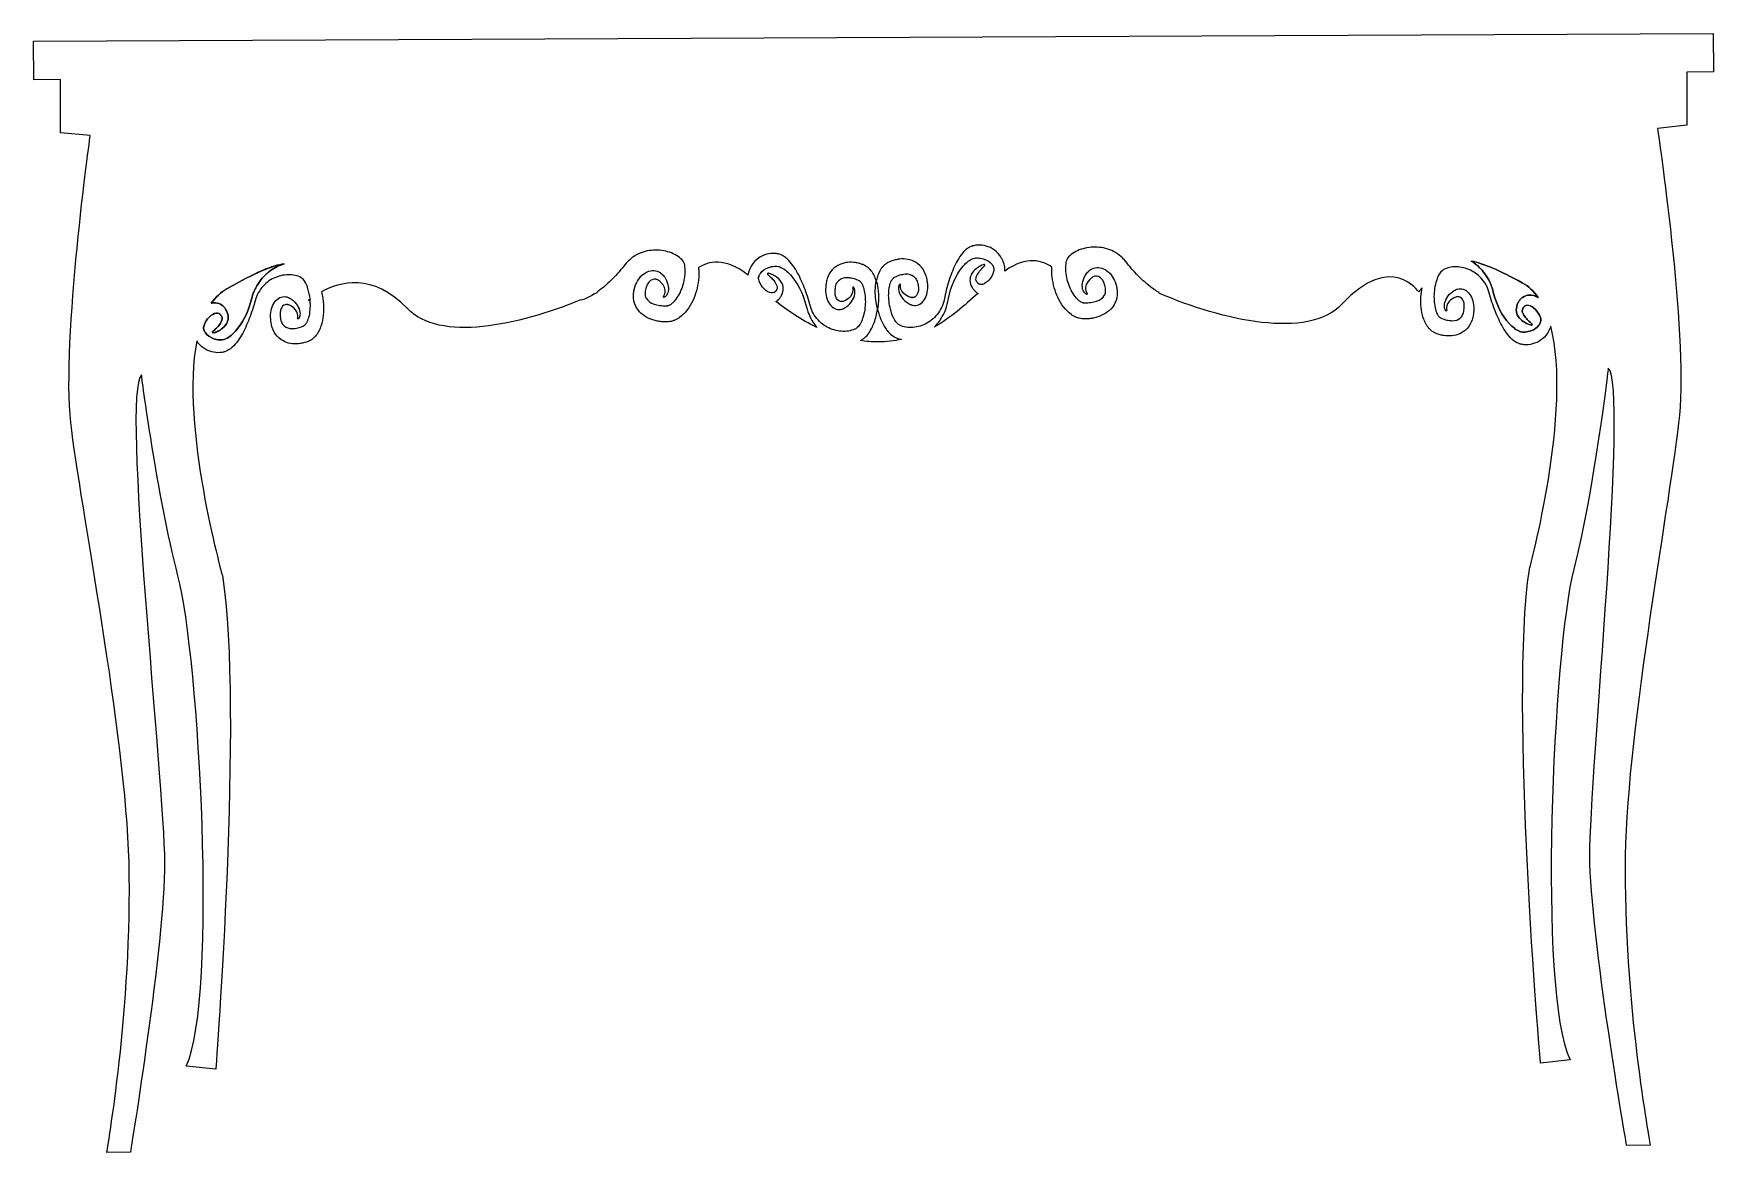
# Model space of a CAD drawing. Header units: centimetres. Extents: x -2.92 to 2.83, y -2.95 to 0.88.
import ezdxf

# ---------------------------------------------------------------- set-up
doc = ezdxf.new("R2010")
doc.units = ezdxf.units.CM
doc.header["$MEASUREMENT"] = 0
doc.layers.add('Layer 1', color=7, linetype='Continuous')

msp = doc.modelspace()

# ---------------------------------------------------------------- linework, layer by layer
at = {"layer": 'Layer 1'}
for points, knots in [([(2.74174, 0.75031), (2.74174, 0.75031), (2.83284, 0.75073), (2.83284, 0.75073), (2.83284, 0.75073), (2.83284, 0.75073), (2.83231, 0.88244), (2.83231, 0.88244), (2.83231, 0.88244), (2.83231, 0.88244), (-2.92439, 0.8559), (-2.92439, 0.8559), (-2.92439, 0.8559), (-2.92439, 0.8559), (-2.92383, 0.72416), (-2.92383, 0.72416), (-2.92383, 0.72416), (-2.92383, 0.72416), (-2.83265, 0.72458), (-2.83265, 0.72458), (-2.83265, 0.72458), (-2.83265, 0.72458), (-2.83175, 0.54212), (-2.83175, 0.54212), (-2.83175, 0.54212), (-2.83175, 0.54212), (-2.73034, 0.53249), (-2.73034, 0.53249), (-2.73034, 0.53249), (-2.73034, 0.53249), (-2.82845, -0.16733), (-2.79686, -0.45086), (-2.79686, -0.45086), (-2.76514, -0.7346), (-2.6084, -1.51419), (-2.59731, -1.96004), (-2.59731, -1.96004), (-2.58482, -2.45669), (-2.67375, -2.95376), (-2.67375, -2.95376), (-2.67375, -2.95376), (-2.67375, -2.95376), (-2.59266, -2.95336), (-2.59266, -2.95336), (-2.59266, -2.95336), (-2.59266, -2.95336), (-2.47439, -2.23319), (-2.47569, -1.95951), (-2.47569, -1.95951), (-2.47691, -1.68596), (-2.62507, -0.34881), (-2.55435, -0.28766), (-2.55435, -0.28766), (-2.55435, -0.28766), (-2.50178, -0.70295), (-2.42955, -0.97624), (-2.42955, -0.97624), (-2.35735, -1.24955), (-2.29101, -2.42489), (-2.40145, -2.65851), (-2.40145, -2.65851), (-2.40145, -2.65851), (-2.30017, -2.66822), (-2.30017, -2.66822), (-2.30017, -2.66822), (-2.30017, -2.66822), (-2.20455, -1.43132), (-2.2775, -0.97557), (-2.2775, -0.97557), (-2.2775, -0.97557), (-2.42175, -0.46429), (-2.36518, -0.17147), (-2.36518, -0.17147), (-2.35153, -0.19235), (-2.33227, -0.20367), (-2.31374, -0.20862), (-2.31374, -0.20862), (-2.30432, -0.21116), (-2.29482, -0.21209), (-2.28519, -0.21142), (-2.28519, -0.21142), (-2.28278, -0.21118), (-2.2804, -0.211), (-2.27797, -0.21055), (-2.27797, -0.21055), (-2.27797, -0.21055), (-2.27435, -0.20984), (-2.27435, -0.20984), (-2.27435, -0.20984), (-2.27435, -0.20984), (-2.27255, -0.20947), (-2.27255, -0.20947), (-2.27255, -0.20947), (-2.2699, -0.20891), (-2.2716, -0.20923), (-2.27091, -0.20907), (-2.27091, -0.20907), (-2.27091, -0.20907), (-2.27054, -0.20894), (-2.27054, -0.20894), (-2.27054, -0.20894), (-2.27054, -0.20894), (-2.26983, -0.20868), (-2.26983, -0.20868), (-2.26983, -0.20868), (-2.26983, -0.20868), (-2.26398, -0.20648), (-2.26398, -0.20648), (-2.26398, -0.20648), (-2.26133, -0.20521), (-2.25869, -0.20386), (-2.25612, -0.20246), (-2.25612, -0.20246), (-2.24683, -0.19672), (-2.23969, -0.18992), (-2.23315, -0.18217), (-2.23315, -0.18217), (-2.22648, -0.17466), (-2.22087, -0.16622), (-2.21545, -0.1577), (-2.21545, -0.1577), (-2.20484, -0.14042), (-2.19608, -0.12166), (-2.18814, -0.10227), (-2.18814, -0.10227), (-2.18028, -0.08282), (-2.1733, -0.06264), (-2.1675, -0.04155), (-2.1675, -0.04155), (-2.1675, -0.04155), (-2.16308, -0.02639), (-2.16308, -0.02639), (-2.16308, -0.02639), (-2.16136, -0.02189), (-2.15988, -0.01731), (-2.15766, -0.01292), (-2.15766, -0.01292), (-2.15337, -0.00419), (-2.1484, 0.00404), (-2.14253, 0.01129), (-2.14253, 0.01129), (-2.1366, 0.01846), (-2.13004, 0.02478), (-2.12306, 0.03039), (-2.12306, 0.03039), (-2.11594, 0.03571), (-2.1084, 0.04023), (-2.1006, 0.04396), (-2.1006, 0.04396), (-2.08504, 0.05132), (-2.06835, 0.0552), (-2.05205, 0.05555), (-2.05205, 0.05555), (-2.03588, 0.05611), (-2.01961, 0.05275), (-2.00757, 0.04536), (-2.00757, 0.04536), (-2.00162, 0.04152), (-1.99709, 0.03684), (-1.99416, 0.03171), (-1.99416, 0.03171), (-1.99416, 0.03171), (-1.99363, 0.03084), (-1.99363, 0.03084), (-1.99363, 0.03084), (-1.99363, 0.03084), (-1.9935, 0.03055), (-1.9935, 0.03055), (-1.9935, 0.03055), (-1.9935, 0.03055), (-1.99173, 0.0269), (-1.99173, 0.0269), (-1.99173, 0.0269), (-1.99173, 0.0269), (-1.98821, 0.0196), (-1.98821, 0.0196), (-1.98821, 0.0196), (-1.98673, 0.01547), (-1.98554, 0.0123), (-1.98419, 0.0082), (-1.98419, 0.0082), (-1.98064, -0.00331), (-1.97832, -0.01543), (-1.97702, -0.02749), (-1.97702, -0.02749), (-1.97869, -0.02955), (-1.98041, -0.03162), (-1.98226, -0.03376), (-1.98226, -0.03376), (-1.98226, -0.03376), (-1.98033, -0.03199), (-1.97684, -0.02913), (-1.97684, -0.02913), (-1.97628, -0.03463), (-1.97591, -0.04011), (-1.97583, -0.04556), (-1.97583, -0.04556), (-1.9757, -0.06339), (-1.97768, -0.08088), (-1.98218, -0.09467), (-1.98218, -0.09467), (-1.98353, -0.09774), (-1.98438, -0.10163), (-1.98596, -0.10404), (-1.98596, -0.10404), (-1.98596, -0.10404), (-1.988, -0.10822), (-1.988, -0.10822), (-1.988, -0.10822), (-1.98879, -0.1093), (-1.98961, -0.11031), (-1.9903, -0.11147), (-1.9903, -0.11147), (-1.9903, -0.11147), (-1.99138, -0.11316), (-1.99138, -0.11316), (-1.99138, -0.11316), (-1.99138, -0.11316), (-1.9926, -0.11432), (-1.9926, -0.11432), (-1.9926, -0.11432), (-1.99339, -0.11506), (-1.99413, -0.11596), (-1.99485, -0.11681), (-1.99485, -0.11681), (-1.99572, -0.11723), (-1.99649, -0.11774), (-1.99728, -0.11829), (-1.99728, -0.11829), (-1.99728, -0.11829), (-1.99784, -0.11879), (-1.99784, -0.11879), (-1.99784, -0.11879), (-1.99784, -0.11879), (-1.99813, -0.11903), (-1.99813, -0.11903), (-1.99813, -0.11903), (-1.99813, -0.11903), (-1.99824, -0.11914), (-1.99824, -0.11914), (-1.99824, -0.11914), (-1.99824, -0.11914), (-1.99808, -0.11906), (-1.99808, -0.11906), (-1.99808, -0.11906), (-1.99813, -0.11911), (-1.99813, -0.11911), (-1.99824, -0.11914), (-1.99824, -0.11914), (-1.99824, -0.11914), (-1.99824, -0.11914), (-1.99824, -0.11914), (-1.99824, -0.11914), (-1.99824, -0.11914), (-2.00067, -0.1202), (-2.00067, -0.1202), (-2.00067, -0.1202), (-2.00067, -0.1202), (-2.00599, -0.1225), (-2.00599, -0.1225), (-2.00599, -0.1225), (-2.00599, -0.1225), (-2.0102, -0.12403), (-2.0102, -0.12403), (-2.0102, -0.12403), (-2.01295, -0.12509), (-2.01629, -0.12588), (-2.01928, -0.12678), (-2.01928, -0.12678), (-2.02544, -0.12813), (-2.03156, -0.1289), (-2.03738, -0.12908), (-2.03738, -0.12908), (-2.04905, -0.12921), (-2.05937, -0.1259), (-2.06574, -0.12011), (-2.06574, -0.12011), (-2.06881, -0.11704), (-2.0719, -0.11402), (-2.07378, -0.10934), (-2.07378, -0.10934), (-2.07508, -0.1073), (-2.0755, -0.10447), (-2.07656, -0.10209), (-2.07656, -0.10209), (-2.0769, -0.10079), (-2.07836, -0.09431), (-2.07857, -0.09241), (-2.07857, -0.09241), (-2.07947, -0.08778), (-2.07973, -0.08159), (-2.07968, -0.07651), (-2.07968, -0.07651), (-2.07931, -0.07138), (-2.07841, -0.06667), (-2.07693, -0.06251), (-2.07693, -0.06251), (-2.07373, -0.05463), (-2.06852, -0.0488), (-2.06248, -0.04719), (-2.06248, -0.04719), (-2.061, -0.04658), (-2.05946, -0.04663), (-2.05796, -0.04648), (-2.05796, -0.04648), (-2.05796, -0.04648), (-2.05568, -0.04664), (-2.05568, -0.04664), (-2.05568, -0.04664), (-2.05568, -0.04664), (-2.05536, -0.04665), (-2.05536, -0.04665), (-2.05536, -0.04665), (-2.05491, -0.04681), (-2.05578, -0.04649), (-2.0556, -0.04652), (-2.0556, -0.04652), (-2.0556, -0.04652), (-2.05539, -0.0466), (-2.05539, -0.0466), (-2.05539, -0.0466), (-2.05539, -0.0466), (-2.05457, -0.04681), (-2.05457, -0.04681), (-2.05457, -0.04681), (-2.05457, -0.04681), (-2.0529, -0.04729), (-2.0529, -0.04729), (-2.0529, -0.04729), (-2.05041, -0.0479), (-2.04943, -0.0484), (-2.04769, -0.0489), (-2.04769, -0.0489), (-2.046, -0.04969), (-2.04422, -0.05028), (-2.04264, -0.05125), (-2.04264, -0.05125), (-2.02946, -0.05824), (-2.02147, -0.06982), (-2.01944, -0.07826), (-2.01944, -0.07826), (-2.01703, -0.08704), (-2.01968, -0.09207), (-2.01928, -0.09204), (-2.01928, -0.09204), (-2.01984, -0.09328), (-2.01941, -0.0949), (-2.01835, -0.09569), (-2.01835, -0.09569), (-2.01729, -0.0964), (-2.016, -0.09603), (-2.01544, -0.09476), (-2.01544, -0.09476), (-2.01544, -0.09476), (-2.0148, -0.09344), (-2.01356, -0.0909), (-2.01356, -0.0909), (-2.01258, -0.08817), (-2.01107, -0.08373), (-2.01131, -0.07746), (-2.01131, -0.07746), (-2.01152, -0.06484), (-2.01901, -0.04666), (-2.03465, -0.03312), (-2.03465, -0.03312), (-2.03656, -0.03132), (-2.0387, -0.02984), (-2.04087, -0.02815), (-2.04087, -0.02815), (-2.04312, -0.02669), (-2.04616, -0.02476), (-2.04804, -0.02389), (-2.04804, -0.02389), (-2.04804, -0.02389), (-2.04963, -0.02304), (-2.04963, -0.02304), (-2.04963, -0.02304), (-2.04963, -0.02304), (-2.05042, -0.02262), (-2.05042, -0.02262), (-2.05042, -0.02262), (-2.05042, -0.02262), (-2.05061, -0.02251), (-2.05061, -0.02251), (-2.05061, -0.02251), (-2.05061, -0.02251), (-2.0513, -0.02227), (-2.0513, -0.02227), (-2.0513, -0.02227), (-2.0513, -0.02227), (-2.05186, -0.02206), (-2.05186, -0.02206), (-2.05186, -0.02206), (-2.05337, -0.02156), (-2.05488, -0.02105), (-2.05641, -0.02055), (-2.05641, -0.02055), (-2.05951, -0.01991), (-2.06279, -0.01917), (-2.06607, -0.01944), (-2.06607, -0.01944), (-2.07941, -0.01931), (-2.09282, -0.02822), (-2.10129, -0.0427), (-2.10129, -0.0427), (-2.10544, -0.04998), (-2.10843, -0.05839), (-2.11031, -0.06744), (-2.11031, -0.06744), (-2.11192, -0.07662), (-2.11264, -0.08546), (-2.11182, -0.09623), (-2.11182, -0.09623), (-2.11169, -0.09911), (-2.11145, -0.10073), (-2.11124, -0.10274), (-2.11124, -0.10274), (-2.11124, -0.10274), (-2.1109, -0.10568), (-2.1109, -0.10568), (-2.1109, -0.10568), (-2.1109, -0.10568), (-2.11077, -0.10716), (-2.11077, -0.10716), (-2.11077, -0.10716), (-2.11077, -0.10716), (-2.11069, -0.1079), (-2.11069, -0.1079), (-2.11069, -0.1079), (-2.11069, -0.1079), (-2.11066, -0.10824), (-2.11066, -0.10824), (-2.11066, -0.10824), (-2.11066, -0.10824), (-2.11037, -0.1098), (-2.11037, -0.1098), (-2.11037, -0.1098), (-2.10913, -0.11491), (-2.10846, -0.12025), (-2.10643, -0.12552), (-2.10643, -0.12552), (-2.10318, -0.13626), (-2.0969, -0.14674), (-2.0895, -0.15521), (-2.0895, -0.15521), (-2.07392, -0.17228), (-2.05444, -0.17902), (-2.03658, -0.18095), (-2.03658, -0.18095), (-2.02753, -0.18193), (-2.01859, -0.18143), (-2.00975, -0.18013), (-2.00975, -0.18013), (-2.00533, -0.17931), (-2.0011, -0.1786), (-1.99647, -0.17727), (-1.99647, -0.17727), (-1.99647, -0.17727), (-1.98954, -0.17526), (-1.98954, -0.17526), (-1.98954, -0.17526), (-1.98745, -0.17455), (-1.98581, -0.17386), (-1.9839, -0.17312), (-1.9839, -0.17312), (-1.9839, -0.17312), (-1.98112, -0.17209), (-1.98112, -0.17209), (-1.98112, -0.17209), (-1.98112, -0.17209), (-1.98014, -0.17167), (-1.98014, -0.17167), (-1.98014, -0.17167), (-1.98014, -0.17167), (-1.97964, -0.17138), (-1.97964, -0.17138), (-1.97964, -0.17138), (-1.97964, -0.17138), (-1.97863, -0.17082), (-1.97863, -0.17082), (-1.97863, -0.17082), (-1.97863, -0.17082), (-1.97659, -0.16971), (-1.97659, -0.16971), (-1.97659, -0.16971), (-1.97389, -0.16815), (-1.97122, -0.16656), (-1.9686, -0.16484), (-1.9686, -0.16484), (-1.96627, -0.16283), (-1.964, -0.16071), (-1.96172, -0.15854), (-1.96172, -0.15854), (-1.96058, -0.15743), (-1.95944, -0.15634), (-1.95839, -0.15518), (-1.95839, -0.15518), (-1.95839, -0.15518), (-1.95559, -0.1515), (-1.95559, -0.1515), (-1.95559, -0.1515), (-1.95374, -0.14904), (-1.95194, -0.14647), (-1.95022, -0.14385), (-1.95022, -0.14385), (-1.95022, -0.14385), (-1.94593, -0.1357), (-1.94593, -0.1357), (-1.94593, -0.1357), (-1.94286, -0.13022), (-1.9413, -0.12446), (-1.93902, -0.11871), (-1.93902, -0.11871), (-1.93172, -0.09551), (-1.92981, -0.07124), (-1.93114, -0.04693), (-1.93114, -0.04693), (-1.93199, -0.03225), (-1.93418, -0.01751), (-1.9376, -0.00285), (-1.9376, -0.00285), (-1.87672, 0.03059), (-1.76173, 0.06385), (-1.64328, -0.06034), (-1.64328, -0.06034), (-1.53284, -0.17633), (-1.26228, -0.11813), (-1.05204, -0.03171), (-1.05204, -0.03171), (-1.04119, -0.02973), (-1.03177, -0.02631), (-1.0227, -0.02181), (-1.0227, -0.02181), (-1.01561, -0.01853), (-1.00897, -0.01451), (-1.00246, -0.0103), (-1.00246, -0.0103), (-0.99958, -0.009), (-0.99661, -0.00768), (-0.99376, -0.00638), (-0.99376, -0.00638), (-0.9932, -0.00527), (-0.99249, -0.00426), (-0.99183, -0.0032), (-0.99183, -0.0032), (-0.97556, 0.00844), (-0.96042, 0.02178), (-0.9459, 0.03593), (-0.9459, 0.03593), (-0.93047, 0.05114), (-0.91566, 0.06739), (-0.90179, 0.0849), (-0.90179, 0.0849), (-0.90179, 0.0849), (-0.89309, 0.09559), (-0.89309, 0.09559), (-0.89309, 0.09559), (-0.88801, 0.10088), (-0.88277, 0.10604), (-0.87711, 0.11064), (-0.87711, 0.11064), (-0.87399, 0.11321), (-0.87084, 0.11553), (-0.86769, 0.11789), (-0.86769, 0.11789), (-0.86391, 0.1204), (-0.86007, 0.12281), (-0.85607, 0.12488), (-0.85607, 0.12488), (-0.84721, 0.12935), (-0.83797, 0.13282), (-0.82858, 0.13541), (-0.82858, 0.13541), (-0.81913, 0.13774), (-0.80953, 0.13917), (-0.79998, 0.13972), (-0.79998, 0.13972), (-0.78093, 0.1408), (-0.76193, 0.13816), (-0.74471, 0.13247), (-0.74471, 0.13247), (-0.72751, 0.12694), (-0.71166, 0.11773), (-0.70174, 0.10638), (-0.70174, 0.10638), (-0.6969, 0.10061), (-0.69388, 0.09453), (-0.69266, 0.08865), (-0.69266, 0.08865), (-0.69266, 0.08865), (-0.69242, 0.08759), (-0.69242, 0.08759), (-0.69242, 0.08759), (-0.69242, 0.08759), (-0.69242, 0.08756), (-0.69242, 0.08756), (-0.69242, 0.08756), (-0.69242, 0.08756), (-0.69239, 0.0873), (-0.69239, 0.0873), (-0.69239, 0.0873), (-0.69239, 0.0873), (-0.69186, 0.08328), (-0.69186, 0.08328), (-0.69186, 0.08328), (-0.69186, 0.08328), (-0.69088, 0.07513), (-0.69088, 0.07513), (-0.69088, 0.07513), (-0.69085, 0.07071), (-0.69077, 0.0673), (-0.69085, 0.06299), (-0.69085, 0.06299), (-0.69162, 0.04489), (-0.69553, 0.0265), (-0.70194, 0.00973), (-0.70194, 0.00973), (-0.7084, -0.00699), (-0.71692, -0.02258), (-0.72676, -0.03377), (-0.72676, -0.03377), (-0.72933, -0.03612), (-0.7316, -0.03943), (-0.73419, -0.0411), (-0.73419, -0.0411), (-0.73419, -0.0411), (-0.73787, -0.04422), (-0.73787, -0.04422), (-0.73787, -0.04422), (-0.73911, -0.04493), (-0.74033, -0.0456), (-0.74149, -0.04639), (-0.74149, -0.04639), (-0.74149, -0.04639), (-0.74324, -0.04761), (-0.74324, -0.04761), (-0.74324, -0.04761), (-0.74324, -0.04761), (-0.74493, -0.04822), (-0.74493, -0.04822), (-0.74493, -0.04822), (-0.74604, -0.04862), (-0.74715, -0.04917), (-0.74824, -0.0497), (-0.74824, -0.0497), (-0.7493, -0.04978), (-0.7503, -0.04996), (-0.75134, -0.0502), (-0.75134, -0.0502), (-0.75134, -0.0502), (-0.75211, -0.05044), (-0.75211, -0.05044), (-0.75211, -0.05044), (-0.75211, -0.05044), (-0.75251, -0.05055), (-0.75251, -0.05055), (-0.75251, -0.05055), (-0.75251, -0.05055), (-0.75267, -0.0506), (-0.75267, -0.0506), (-0.75267, -0.0506), (-0.75129, -0.05057), (-0.75254, -0.0506), (-0.75233, -0.0506), (-0.75233, -0.0506), (-0.75233, -0.0506), (-0.75564, -0.05068), (-0.75564, -0.05068), (-0.75564, -0.05068), (-0.75564, -0.05068), (-0.7621, -0.05087), (-0.7621, -0.05087), (-0.7621, -0.05087), (-0.7621, -0.05087), (-0.76707, -0.05071), (-0.76707, -0.05071), (-0.76707, -0.05071), (-0.77035, -0.05068), (-0.77416, -0.05018), (-0.77763, -0.04989), (-0.77763, -0.04989), (-0.78462, -0.04883), (-0.79131, -0.04727), (-0.79747, -0.04529), (-0.79747, -0.04529), (-0.80975, -0.04106), (-0.81938, -0.03412), (-0.82395, -0.02635), (-0.82395, -0.02635), (-0.82604, -0.02233), (-0.82821, -0.01836), (-0.8284, -0.01331), (-0.8284, -0.01331), (-0.82901, -0.01093), (-0.82843, -0.00815), (-0.82866, -0.0055), (-0.82866, -0.0055), (-0.82855, -0.00415), (-0.82768, 0.00244), (-0.82718, 0.00429), (-0.82718, 0.00429), (-0.82641, 0.00895), (-0.8244, 0.01482), (-0.82247, 0.01953), (-0.82247, 0.01953), (-0.82019, 0.02419), (-0.8175, 0.02823), (-0.81443, 0.03157), (-0.81443, 0.03157), (-0.80819, 0.03771), (-0.80051, 0.0412), (-0.79358, 0.04046), (-0.79358, 0.04046), (-0.79178, 0.04049), (-0.79022, 0.03988), (-0.78855, 0.03945), (-0.78855, 0.03945), (-0.78855, 0.03945), (-0.7862, 0.03847), (-0.7862, 0.03847), (-0.7862, 0.03847), (-0.7862, 0.03847), (-0.78588, 0.03836), (-0.78588, 0.03836), (-0.78588, 0.03836), (-0.78548, 0.03804), (-0.78628, 0.03865), (-0.78612, 0.03857), (-0.78612, 0.03857), (-0.78612, 0.03857), (-0.78591, 0.03841), (-0.78591, 0.03841), (-0.78591, 0.03841), (-0.78591, 0.03841), (-0.78512, 0.03788), (-0.78512, 0.03788), (-0.78512, 0.03788), (-0.78512, 0.03788), (-0.78353, 0.03685), (-0.78353, 0.03685), (-0.78353, 0.03685), (-0.78115, 0.03532), (-0.7803, 0.0345), (-0.77861, 0.03338), (-0.77861, 0.03338), (-0.77713, 0.032), (-0.77549, 0.03081), (-0.77419, 0.02933), (-0.77419, 0.02933), (-0.76295, 0.0179), (-0.75879, 0.00412), (-0.7598, -0.00451), (-0.7598, -0.00451), (-0.76049, -0.01361), (-0.76512, -0.01732), (-0.76472, -0.01742), (-0.76472, -0.01742), (-0.76578, -0.01837), (-0.76588, -0.02007), (-0.76509, -0.02118), (-0.76509, -0.02118), (-0.76424, -0.02226), (-0.76271, -0.02237), (-0.76168, -0.02142), (-0.76168, -0.02142), (-0.76168, -0.02142), (-0.76054, -0.02041), (-0.75832, -0.01854), (-0.75832, -0.01854), (-0.75628, -0.01637), (-0.75308, -0.0128), (-0.75102, -0.00685), (-0.75102, -0.00685), (-0.7466, 0.00498), (-0.74771, 0.02474), (-0.75917, 0.04321), (-0.75917, 0.04321), (-0.76052, 0.04562), (-0.76224, 0.04779), (-0.76388, 0.0502), (-0.76388, 0.0502), (-0.76571, 0.05237), (-0.76819, 0.05531), (-0.76983, 0.05681), (-0.76983, 0.05681), (-0.76983, 0.05681), (-0.77118, 0.05819), (-0.77118, 0.05819), (-0.77118, 0.05819), (-0.77118, 0.05819), (-0.77187, 0.0589), (-0.77187, 0.0589), (-0.77187, 0.0589), (-0.77187, 0.0589), (-0.77203, 0.05903), (-0.77203, 0.05903), (-0.77203, 0.05903), (-0.77203, 0.05903), (-0.77264, 0.05953), (-0.77264, 0.05953), (-0.77264, 0.05953), (-0.77264, 0.05953), (-0.77317, 0.05993), (-0.77317, 0.05993), (-0.77317, 0.05993), (-0.77457, 0.06096), (-0.77597, 0.06202), (-0.77738, 0.06303), (-0.77738, 0.06303), (-0.7804, 0.0648), (-0.78357, 0.06671), (-0.78712, 0.06769), (-0.78712, 0.06769), (-0.80109, 0.07277), (-0.8185, 0.06944), (-0.83271, 0.05909), (-0.83271, 0.05909), (-0.83975, 0.05385), (-0.84599, 0.04713), (-0.85131, 0.0394), (-0.85131, 0.0394), (-0.85639, 0.03144), (-0.86044, 0.02345), (-0.86351, 0.01313), (-0.86351, 0.01313), (-0.86446, 0.01038), (-0.86478, 0.00879), (-0.86531, 0.00683), (-0.86531, 0.00683), (-0.86531, 0.00683), (-0.86605, 0.00397), (-0.86605, 0.00397), (-0.86605, 0.00397), (-0.86605, 0.00397), (-0.86642, 0.00254), (-0.86642, 0.00254), (-0.86642, 0.00254), (-0.86642, 0.00254), (-0.86661, 0.0018), (-0.86661, 0.0018), (-0.86661, 0.0018), (-0.86661, 0.0018), (-0.86669, 0.00146), (-0.86669, 0.00146), (-0.86669, 0.00146), (-0.86669, 0.00146), (-0.86695, -0.00007), (-0.86695, -0.00007), (-0.86695, -0.00007), (-0.86753, -0.00531), (-0.8688, -0.01055), (-0.86859, -0.01621), (-0.86859, -0.01621), (-0.86917, -0.02743), (-0.86645, -0.03955), (-0.86179, -0.05024), (-0.86179, -0.05024), (-0.85168, -0.07191), (-0.83372, -0.08551), (-0.8157, -0.09395), (-0.8157, -0.09395), (-0.80655, -0.09821), (-0.79697, -0.10109), (-0.7872, -0.10316), (-0.7872, -0.10316), (-0.78223, -0.10403), (-0.77757, -0.10496), (-0.77217, -0.10546), (-0.77217, -0.10546), (-0.77217, -0.10546), (-0.76415, -0.10615), (-0.76415, -0.10615), (-0.76415, -0.10615), (-0.76169, -0.10626), (-0.75973, -0.10623), (-0.75743, -0.10626), (-0.75743, -0.10626), (-0.75743, -0.10626), (-0.75412, -0.10634), (-0.75412, -0.10634), (-0.75412, -0.10634), (-0.75412, -0.10634), (-0.75296, -0.10631), (-0.75296, -0.10631), (-0.75296, -0.10631), (-0.75296, -0.10631), (-0.75232, -0.10623), (-0.75232, -0.10623), (-0.75232, -0.10623), (-0.75232, -0.10623), (-0.75105, -0.1061), (-0.75105, -0.1061), (-0.75105, -0.1061), (-0.75105, -0.1061), (-0.74851, -0.10581), (-0.74851, -0.10581), (-0.74851, -0.10581), (-0.74512, -0.10536), (-0.74174, -0.10488), (-0.73832, -0.10422), (-0.73832, -0.10422), (-0.73512, -0.10324), (-0.73194, -0.1021), (-0.72877, -0.10091), (-0.72877, -0.10091), (-0.72716, -0.10033), (-0.72554, -0.09975), (-0.72401, -0.09906), (-0.72401, -0.09906), (-0.72401, -0.09906), (-0.7197, -0.09665), (-0.7197, -0.09665), (-0.7197, -0.09665), (-0.71687, -0.09504), (-0.71404, -0.09334), (-0.71123, -0.09154), (-0.71123, -0.09154), (-0.71123, -0.09154), (-0.70374, -0.08551), (-0.70374, -0.08551), (-0.70374, -0.08551), (-0.6985, -0.08157), (-0.69472, -0.07675), (-0.69022, -0.07225), (-0.69022, -0.07225), (-0.67397, -0.05333), (-0.66305, -0.0314), (-0.65545, -0.00822), (-0.65545, -0.00822), (-0.64799, 0.01498), (-0.64365, 0.03967), (-0.64431, 0.06515), (-0.64431, 0.06515), (-0.64447, 0.06983), (-0.64489, 0.07491), (-0.64539, 0.07989), (-0.64539, 0.07989), (-0.61211, 0.10156), (-0.55593, 0.11548), (-0.47854, 0.05645), (-0.47854, 0.05645), (-0.47854, 0.05645), (-0.47783, 0.0556), (-0.4765, 0.0541), (-0.4765, 0.0541), (-0.4765, 0.0541), (-0.47581, 0.05812), (-0.47581, 0.05812), (-0.47581, 0.05812), (-0.47581, 0.05812), (-0.47446, 0.06294), (-0.47446, 0.06294), (-0.47446, 0.06294), (-0.47446, 0.06294), (-0.47353, 0.06617), (-0.47353, 0.06617), (-0.47353, 0.06617), (-0.47334, 0.06675), (-0.47327, 0.06715), (-0.473, 0.06786), (-0.473, 0.06786), (-0.473, 0.06786), (-0.47202, 0.0704), (-0.47202, 0.0704), (-0.47202, 0.0704), (-0.47072, 0.07365), (-0.46929, 0.07733), (-0.46781, 0.08019), (-0.46781, 0.08019), (-0.46781, 0.08019), (-0.46321, 0.08834), (-0.46321, 0.08834), (-0.46321, 0.08834), (-0.44956, 0.10935), (-0.43024, 0.1207), (-0.41167, 0.12567), (-0.41167, 0.12567), (-0.40225, 0.12821), (-0.39273, 0.12911), (-0.38312, 0.12847), (-0.38312, 0.12847), (-0.38071, 0.12823), (-0.3783, 0.12805), (-0.3759, 0.1276), (-0.3759, 0.1276), (-0.3759, 0.1276), (-0.37228, 0.12689), (-0.37228, 0.12689), (-0.37228, 0.12689), (-0.37228, 0.12689), (-0.37048, 0.12649), (-0.37048, 0.12649), (-0.37048, 0.12649), (-0.36783, 0.12593), (-0.36953, 0.12628), (-0.36884, 0.12612), (-0.36884, 0.12612), (-0.36884, 0.12612), (-0.36847, 0.12599), (-0.36847, 0.12599), (-0.36847, 0.12599), (-0.36847, 0.12599), (-0.36776, 0.1257), (-0.36776, 0.1257), (-0.36776, 0.1257), (-0.36776, 0.1257), (-0.36189, 0.12353), (-0.36189, 0.12353), (-0.36189, 0.12353), (-0.35924, 0.12226), (-0.35662, 0.12088), (-0.35406, 0.11951), (-0.35406, 0.11951), (-0.34477, 0.11377), (-0.3376, 0.10697), (-0.33109, 0.09922), (-0.33109, 0.09922), (-0.32442, 0.09168), (-0.31881, 0.08324), (-0.31339, 0.07472), (-0.31339, 0.07472), (-0.30278, 0.05747), (-0.29402, 0.03871), (-0.28608, 0.01929), (-0.28608, 0.01929), (-0.27822, -0.00013), (-0.27124, -0.02034), (-0.26544, -0.04143), (-0.26544, -0.04143), (-0.26544, -0.04143), (-0.26105, -0.05659), (-0.26105, -0.05659), (-0.26105, -0.05659), (-0.25933, -0.06106), (-0.25785, -0.06564), (-0.2556, -0.07006), (-0.2556, -0.07006), (-0.25131, -0.07876), (-0.24634, -0.08702), (-0.24047, -0.09427), (-0.24047, -0.09427), (-0.23454, -0.10141), (-0.22798, -0.10776), (-0.221, -0.11335), (-0.221, -0.11335), (-0.21388, -0.11869), (-0.20634, -0.12322), (-0.19854, -0.12695), (-0.19854, -0.12695), (-0.18301, -0.13428), (-0.16629, -0.13817), (-0.15002, -0.13854), (-0.15002, -0.13854), (-0.13385, -0.1391), (-0.11758, -0.13574), (-0.10554, -0.12833), (-0.10554, -0.12833), (-0.09959, -0.12452), (-0.09506, -0.11981), (-0.09213, -0.1147), (-0.09213, -0.1147), (-0.09213, -0.1147), (-0.09157, -0.11377), (-0.09157, -0.11377), (-0.09157, -0.11377), (-0.09157, -0.11377), (-0.09152, -0.11377), (-0.09152, -0.11377), (-0.09152, -0.11377), (-0.09152, -0.11377), (-0.09141, -0.11351), (-0.09141, -0.11351), (-0.09141, -0.11351), (-0.09141, -0.11351), (-0.08966, -0.10986), (-0.08966, -0.10986), (-0.08966, -0.10986), (-0.08966, -0.10986), (-0.08614, -0.10256), (-0.08614, -0.10256), (-0.08614, -0.10256), (-0.08463, -0.09843), (-0.08344, -0.09526), (-0.08209, -0.09116), (-0.08209, -0.09116), (-0.07677, -0.07391), (-0.07394, -0.05531), (-0.07376, -0.03742), (-0.07376, -0.03742), (-0.07363, -0.01956), (-0.07559, -0.00207), (-0.08011, 0.01171), (-0.08011, 0.01171), (-0.08146, 0.01478), (-0.08231, 0.01864), (-0.08389, 0.02108), (-0.08389, 0.02108), (-0.08389, 0.02108), (-0.08593, 0.02523), (-0.08593, 0.02523), (-0.08593, 0.02523), (-0.08675, 0.02634), (-0.08754, 0.02735), (-0.08823, 0.02848), (-0.08823, 0.02848), (-0.08823, 0.02848), (-0.08931, 0.0302), (-0.08931, 0.0302), (-0.08931, 0.0302), (-0.08931, 0.0302), (-0.09053, 0.03136), (-0.09053, 0.03136), (-0.09053, 0.03136), (-0.09132, 0.03207), (-0.09206, 0.033), (-0.09278, 0.03385), (-0.09278, 0.03385), (-0.09365, 0.03427), (-0.09442, 0.03478), (-0.09519, 0.03533), (-0.09519, 0.03533), (-0.09519, 0.03533), (-0.09575, 0.03581), (-0.09575, 0.03581), (-0.09575, 0.03581), (-0.09575, 0.03581), (-0.09604, 0.03605), (-0.09604, 0.03605), (-0.09604, 0.03605), (-0.09604, 0.03605), (-0.09615, 0.03618), (-0.09615, 0.03618), (-0.09615, 0.03618), (-0.09599, 0.0361), (-0.09594, 0.03607), (-0.09586, 0.03605), (-0.09586, 0.03605), (-0.09586, 0.03605), (-0.09586, 0.03605), (-0.09586, 0.03605), (-0.09586, 0.03605), (-0.09586, 0.03605), (-0.09859, 0.03724), (-0.09859, 0.03724), (-0.09859, 0.03724), (-0.09859, 0.03724), (-0.10393, 0.03954), (-0.10393, 0.03954), (-0.10393, 0.03954), (-0.10393, 0.03954), (-0.10811, 0.04107), (-0.10811, 0.04107), (-0.10811, 0.04107), (-0.11086, 0.04213), (-0.1142, 0.04292), (-0.11721, 0.04382), (-0.11721, 0.04382), (-0.12337, 0.04517), (-0.12946, 0.04594), (-0.13531, 0.04612), (-0.13531, 0.04612), (-0.14695, 0.04625), (-0.1573, 0.04292), (-0.16367, 0.03712), (-0.16367, 0.03712), (-0.16674, 0.03405), (-0.16983, 0.03106), (-0.17169, 0.02638), (-0.17169, 0.02638), (-0.17299, 0.02434), (-0.17341, 0.02149), (-0.17447, 0.01913), (-0.17447, 0.01913), (-0.17481, 0.01781), (-0.17627, 0.01135), (-0.17648, 0.00945), (-0.17648, 0.00945), (-0.17738, 0.00479), (-0.17764, -0.0014), (-0.17756, -0.00648), (-0.17756, -0.00648), (-0.17719, -0.01159), (-0.17629, -0.0163), (-0.17481, -0.02048), (-0.17481, -0.02048), (-0.17163, -0.02834), (-0.1664, -0.03419), (-0.16036, -0.03577), (-0.16036, -0.03577), (-0.15888, -0.03638), (-0.15734, -0.03633), (-0.15584, -0.03648), (-0.15584, -0.03648), (-0.15584, -0.03648), (-0.15356, -0.03635), (-0.15356, -0.03635), (-0.15356, -0.03635), (-0.15356, -0.03635), (-0.15327, -0.03633), (-0.15327, -0.03633), (-0.15327, -0.03633), (-0.15282, -0.03617), (-0.15369, -0.03649), (-0.15353, -0.03644), (-0.15353, -0.03644), (-0.15353, -0.03644), (-0.15329, -0.03639), (-0.15329, -0.03639), (-0.15329, -0.03639), (-0.15329, -0.03639), (-0.15247, -0.03615), (-0.15247, -0.03615), (-0.15247, -0.03615), (-0.15247, -0.03615), (-0.1508, -0.0357), (-0.1508, -0.0357), (-0.1508, -0.0357), (-0.14831, -0.03506), (-0.14733, -0.03456), (-0.14556, -0.03406), (-0.14556, -0.03406), (-0.14389, -0.03329), (-0.14209, -0.03271), (-0.14053, -0.03173), (-0.14053, -0.03173), (-0.12735, -0.02472), (-0.11936, -0.01313), (-0.11733, -0.00472), (-0.11733, -0.00472), (-0.11492, 0.00404), (-0.11754, 0.00906), (-0.11717, 0.00906), (-0.11717, 0.00906), (-0.11773, 0.01033), (-0.1173, 0.01192), (-0.11624, 0.01271), (-0.11624, 0.01271), (-0.11516, 0.01345), (-0.11386, 0.01305), (-0.11333, 0.01178), (-0.11333, 0.01178), (-0.11333, 0.01178), (-0.11269, 0.01048), (-0.11145, 0.00794), (-0.11145, 0.00794), (-0.11047, 0.00521), (-0.10899, 0.00077), (-0.10923, -0.00553), (-0.10923, -0.00553), (-0.10944, -0.01815), (-0.1169, -0.0363), (-0.13254, -0.04987), (-0.13254, -0.04987), (-0.13445, -0.05164), (-0.13661, -0.05312), (-0.13876, -0.05484), (-0.13876, -0.05484), (-0.14101, -0.05627), (-0.14405, -0.05823), (-0.14593, -0.05907), (-0.14593, -0.05907), (-0.14593, -0.05907), (-0.14752, -0.05992), (-0.14752, -0.05992), (-0.14752, -0.05992), (-0.14752, -0.05992), (-0.14834, -0.06037), (-0.14834, -0.06037), (-0.14834, -0.06037), (-0.14834, -0.06037), (-0.14853, -0.06045), (-0.14853, -0.06045), (-0.14853, -0.06045), (-0.14853, -0.06045), (-0.14919, -0.06069), (-0.14919, -0.06069), (-0.14919, -0.06069), (-0.14919, -0.06069), (-0.14975, -0.0609), (-0.14975, -0.0609), (-0.14975, -0.0609), (-0.15126, -0.0614), (-0.15277, -0.06193), (-0.15427, -0.06241), (-0.15427, -0.06241), (-0.15737, -0.06307), (-0.16065, -0.06379), (-0.16393, -0.06355), (-0.16393, -0.06355), (-0.17729, -0.06368), (-0.19071, -0.05474), (-0.19915, -0.04027), (-0.19915, -0.04027), (-0.2033, -0.03299), (-0.20629, -0.02458), (-0.20817, -0.01556), (-0.20817, -0.01556), (-0.20978, -0.00638), (-0.2105, 0.00248), (-0.20968, 0.01323), (-0.20968, 0.01323), (-0.20955, 0.01611), (-0.20928, 0.01775), (-0.2091, 0.01977), (-0.2091, 0.01977), (-0.2091, 0.01977), (-0.20876, 0.02271), (-0.20876, 0.02271), (-0.20876, 0.02271), (-0.20876, 0.02271), (-0.2086, 0.02417), (-0.2086, 0.02417), (-0.2086, 0.02417), (-0.2086, 0.02417), (-0.20852, 0.02494), (-0.20852, 0.02494), (-0.20852, 0.02494), (-0.20852, 0.02494), (-0.20849, 0.02528), (-0.20849, 0.02528), (-0.20849, 0.02528), (-0.20849, 0.02528), (-0.2082, 0.02681), (-0.2082, 0.02681), (-0.2082, 0.02681), (-0.20696, 0.03194), (-0.20629, 0.03729), (-0.20423, 0.04253), (-0.20423, 0.04253), (-0.201, 0.05327), (-0.19473, 0.06375), (-0.1873, 0.07224), (-0.1873, 0.07224), (-0.17172, 0.08928), (-0.15224, 0.09605), (-0.13441, 0.09798), (-0.13441, 0.09798), (-0.12536, 0.09893), (-0.11642, 0.09843), (-0.10758, 0.09713), (-0.10758, 0.09713), (-0.10316, 0.09631), (-0.09893, 0.09562), (-0.09427, 0.0943), (-0.09427, 0.0943), (-0.09427, 0.0943), (-0.08734, 0.09226), (-0.08734, 0.09226), (-0.08734, 0.09226), (-0.08525, 0.09157), (-0.08361, 0.09086), (-0.08168, 0.09014), (-0.08168, 0.09014), (-0.08168, 0.09014), (-0.0789, 0.08908), (-0.0789, 0.08908), (-0.0789, 0.08908), (-0.0789, 0.08908), (-0.07792, 0.08868), (-0.07792, 0.08868), (-0.07792, 0.08868), (-0.07792, 0.08868), (-0.07742, 0.08836), (-0.07742, 0.08836), (-0.07742, 0.08836), (-0.07742, 0.08836), (-0.07641, 0.0878), (-0.07641, 0.0878), (-0.07641, 0.0878), (-0.07641, 0.0878), (-0.07437, 0.08669), (-0.07437, 0.08669), (-0.07437, 0.08669), (-0.07167, 0.08516), (-0.06903, 0.08357), (-0.06638, 0.08182), (-0.06638, 0.08182), (-0.06405, 0.07984), (-0.06178, 0.07769), (-0.0595, 0.07552), (-0.0595, 0.07552), (-0.05836, 0.07444), (-0.05722, 0.07335), (-0.05617, 0.07219), (-0.05617, 0.07219), (-0.05617, 0.07219), (-0.05337, 0.06849), (-0.05337, 0.06849), (-0.05337, 0.06849), (-0.05152, 0.06603), (-0.04972, 0.06349), (-0.048, 0.06087), (-0.048, 0.06087), (-0.048, 0.06087), (-0.04371, 0.05269), (-0.04371, 0.05269), (-0.04371, 0.05269), (-0.04064, 0.04724), (-0.03905, 0.04145), (-0.0368, 0.0357), (-0.0368, 0.0357), (-0.03661, 0.03509), (-0.03651, 0.03446), (-0.0363, 0.03385), (-0.0363, 0.03385), (-0.03582, 0.03634), (-0.03553, 0.03882), (-0.0349, 0.04131), (-0.0349, 0.04131), (-0.03305, 0.04718), (-0.03183, 0.05303), (-0.02913, 0.05869), (-0.02913, 0.05869), (-0.02913, 0.05869), (-0.02537, 0.0671), (-0.02537, 0.0671), (-0.02537, 0.0671), (-0.02381, 0.06983), (-0.02219, 0.07247), (-0.0205, 0.07506), (-0.0205, 0.07506), (-0.0205, 0.07506), (-0.01791, 0.07892), (-0.01791, 0.07892), (-0.01791, 0.07892), (-0.01693, 0.08014), (-0.01587, 0.0813), (-0.01479, 0.08247), (-0.01479, 0.08247), (-0.01267, 0.0848), (-0.01056, 0.08707), (-0.00836, 0.08922), (-0.00836, 0.08922), (-0.00585, 0.0911), (-0.00328, 0.0929), (-0.00069, 0.09459), (-0.00069, 0.09459), (-0.00069, 0.09459), (0.00124, 0.09583), (0.00124, 0.09583), (0.00124, 0.09583), (0.00124, 0.09583), (0.00225, 0.09641), (0.00225, 0.09641), (0.00225, 0.09641), (0.00225, 0.09641), (0.00273, 0.09675), (0.00273, 0.09675), (0.00273, 0.09675), (0.00273, 0.09675), (0.00366, 0.09723), (0.00366, 0.09723), (0.00366, 0.09723), (0.00366, 0.09723), (0.00639, 0.09845), (0.00639, 0.09845), (0.00639, 0.09845), (0.00824, 0.0993), (0.00986, 0.10009), (0.01189, 0.10096), (0.01189, 0.10096), (0.01189, 0.10096), (0.01866, 0.10345), (0.01866, 0.10345), (0.01866, 0.10345), (0.02324, 0.10509), (0.02739, 0.10604), (0.03176, 0.10718), (0.03176, 0.10718), (0.04049, 0.10903), (0.04938, 0.11012), (0.05848, 0.10977), (0.05848, 0.10977), (0.07642, 0.10903), (0.09629, 0.10353), (0.11296, 0.08752), (0.11296, 0.08752), (0.12092, 0.07953), (0.12786, 0.0695), (0.1318, 0.059), (0.1318, 0.059), (0.13421, 0.05389), (0.13519, 0.0486), (0.13677, 0.04357), (0.13677, 0.04357), (0.13677, 0.04357), (0.13717, 0.04206), (0.13717, 0.04206), (0.13717, 0.04206), (0.13717, 0.04206), (0.13722, 0.04172), (0.13722, 0.04172), (0.13722, 0.04172), (0.13722, 0.04172), (0.13735, 0.04098), (0.13735, 0.04098), (0.13735, 0.04098), (0.13735, 0.04098), (0.13759, 0.0395), (0.13759, 0.0395), (0.13759, 0.0395), (0.13759, 0.0395), (0.13815, 0.03659), (0.13815, 0.03659), (0.13815, 0.03659), (0.13849, 0.03461), (0.13881, 0.03299), (0.13916, 0.03013), (0.13916, 0.03013), (0.14069, 0.01947), (0.14054, 0.01058), (0.13953, 0.00129), (0.13953, 0.00129), (0.13823, -0.00784), (0.1358, -0.01638), (0.13215, -0.02395), (0.13215, -0.02395), (0.12466, -0.03893), (0.11186, -0.04872), (0.09852, -0.04946), (0.09852, -0.04946), (0.09527, -0.04994), (0.09196, -0.04943), (0.08881, -0.04896), (0.08881, -0.04896), (0.08728, -0.04859), (0.08574, -0.04817), (0.08418, -0.04777), (0.08418, -0.04777), (0.08418, -0.04777), (0.08362, -0.04758), (0.08362, -0.04758), (0.08362, -0.04758), (0.08362, -0.04758), (0.08296, -0.04739), (0.08296, -0.04739), (0.08296, -0.04739), (0.08296, -0.04739), (0.08275, -0.04731), (0.08275, -0.04731), (0.08275, -0.04731), (0.08275, -0.04731), (0.08193, -0.04691), (0.08193, -0.04691), (0.08193, -0.04691), (0.08193, -0.04691), (0.08029, -0.04617), (0.08029, -0.04617), (0.08029, -0.04617), (0.07838, -0.04546), (0.07521, -0.04368), (0.07286, -0.04241), (0.07286, -0.04241), (0.07061, -0.04085), (0.06836, -0.03953), (0.06632, -0.03783), (0.06632, -0.03783), (0.04984, -0.02532), (0.04121, -0.00767), (0.04018, 0.00487), (0.04018, 0.00487), (0.03954, 0.01114), (0.04074, 0.01567), (0.04153, 0.01844), (0.04153, 0.01844), (0.04261, 0.02106), (0.04314, 0.02238), (0.04314, 0.02238), (0.04314, 0.02238), (0.04364, 0.02368), (0.04489, 0.02415), (0.046, 0.02349), (0.046, 0.02349), (0.04711, 0.0228), (0.04764, 0.02121), (0.04716, 0.01992), (0.04716, 0.01992), (0.04756, 0.01997), (0.04525, 0.01479), (0.04822, 0.00616), (0.04822, 0.00616), (0.05081, -0.0021), (0.05954, -0.01315), (0.07314, -0.01927), (0.07314, -0.01927), (0.07478, -0.02014), (0.07658, -0.02062), (0.0783, -0.02128), (0.0783, -0.02128), (0.0801, -0.02165), (0.08108, -0.02207), (0.08362, -0.02255), (0.08362, -0.02255), (0.08362, -0.02255), (0.08531, -0.02292), (0.08531, -0.02292), (0.08531, -0.02292), (0.08531, -0.02292), (0.08613, -0.02308), (0.08613, -0.02308), (0.08613, -0.02308), (0.08613, -0.02308), (0.08637, -0.02313), (0.08637, -0.02313), (0.08637, -0.02313), (0.08653, -0.02316), (0.08568, -0.02292), (0.08611, -0.02302), (0.08611, -0.02302), (0.08611, -0.02302), (0.0864, -0.02299), (0.0864, -0.02299), (0.0864, -0.02299), (0.0864, -0.02299), (0.08869, -0.02294), (0.08869, -0.02294), (0.08869, -0.02294), (0.0902, -0.02268), (0.09173, -0.02265), (0.09316, -0.02193), (0.09316, -0.02193), (0.09909, -0.01992), (0.10393, -0.01375), (0.1066, -0.00571), (0.1066, -0.00571), (0.10779, -0.00145), (0.10837, 0.00331), (0.1084, 0.00842), (0.1084, 0.00842), (0.10814, 0.01347), (0.10747, 0.01966), (0.10628, 0.02424), (0.10628, 0.02424), (0.10594, 0.02615), (0.10408, 0.0325), (0.10363, 0.03377), (0.10363, 0.03377), (0.10241, 0.0361), (0.1018, 0.03888), (0.10038, 0.04083), (0.10038, 0.04083), (0.09824, 0.04538), (0.09493, 0.04819), (0.09168, 0.05107), (0.09168, 0.05107), (0.08493, 0.05641), (0.07443, 0.05906), (0.06279, 0.05819), (0.06279, 0.05819), (0.05697, 0.05763), (0.05096, 0.05647), (0.04488, 0.05472), (0.04488, 0.05472), (0.04194, 0.05364), (0.03866, 0.05263), (0.03599, 0.05139), (0.03599, 0.05139), (0.03599, 0.05139), (0.03192, 0.04962), (0.03192, 0.04962), (0.03192, 0.04962), (0.03192, 0.04962), (0.02676, 0.04697), (0.02676, 0.04697), (0.02676, 0.04697), (0.02676, 0.04697), (0.02438, 0.04573), (0.02438, 0.04573), (0.02438, 0.04573), (0.02438, 0.04573), (0.02427, 0.0456), (0.02427, 0.0456), (0.02427, 0.0456), (0.02427, 0.0456), (0.02398, 0.04536), (0.02398, 0.04536), (0.02398, 0.04536), (0.02398, 0.04536), (0.02342, 0.04483), (0.02342, 0.04483), (0.02342, 0.04483), (0.02268, 0.04425), (0.02194, 0.04367), (0.02112, 0.04319), (0.02112, 0.04319), (0.02046, 0.04229), (0.01974, 0.04136), (0.019, 0.04054), (0.019, 0.04054), (0.019, 0.04054), (0.01786, 0.03932), (0.01786, 0.03932), (0.01786, 0.03932), (0.01786, 0.03932), (0.01691, 0.03752), (0.01691, 0.03752), (0.01691, 0.03752), (0.0163, 0.03633), (0.01556, 0.03527), (0.01482, 0.03413), (0.01482, 0.03413), (0.01482, 0.03413), (0.01307, 0.02982), (0.01307, 0.02982), (0.01307, 0.02982), (0.01161, 0.02728), (0.01106, 0.02339), (0.00992, 0.02024), (0.00992, 0.02024), (0.0063, 0.00616), (0.00547, -0.0114), (0.00677, -0.02921), (0.00677, -0.02921), (0.00815, -0.04704), (0.01217, -0.06541), (0.0186, -0.08231), (0.0186, -0.08231), (0.02024, -0.08628), (0.02159, -0.0894), (0.02336, -0.09342), (0.02336, -0.09342), (0.02336, -0.09342), (0.02733, -0.10051), (0.02733, -0.10051), (0.02733, -0.10051), (0.02733, -0.10051), (0.02934, -0.10403), (0.02934, -0.10403), (0.02934, -0.10403), (0.02934, -0.10403), (0.02947, -0.10427), (0.02947, -0.10427), (0.02947, -0.10427), (0.02947, -0.10427), (0.03008, -0.10514), (0.03008, -0.10514), (0.03008, -0.10514), (0.03336, -0.11006), (0.03818, -0.11448), (0.04437, -0.11787), (0.04437, -0.11787), (0.05686, -0.12443), (0.07332, -0.12673), (0.0894, -0.12512), (0.0894, -0.12512), (0.10559, -0.12369), (0.12202, -0.11874), (0.13708, -0.11038), (0.13708, -0.11038), (0.14462, -0.10615), (0.15184, -0.10115), (0.15859, -0.09538), (0.15859, -0.09538), (0.1652, -0.08932), (0.17132, -0.0826), (0.17679, -0.07506), (0.17679, -0.07506), (0.18219, -0.06744), (0.18661, -0.05889), (0.19034, -0.04992), (0.19034, -0.04992), (0.19227, -0.04537), (0.19344, -0.04069), (0.19486, -0.03614), (0.19486, -0.03614), (0.19486, -0.03614), (0.19827, -0.02071), (0.19827, -0.02071), (0.19827, -0.02071), (0.20269, 0.00072), (0.20835, 0.02131), (0.21494, 0.04123), (0.21494, 0.04123), (0.22158, 0.0611), (0.2291, 0.08039), (0.23857, 0.0983), (0.23857, 0.0983), (0.24346, 0.10716), (0.24849, 0.11595), (0.25463, 0.12391), (0.25463, 0.12391), (0.26066, 0.13206), (0.26736, 0.13931), (0.27622, 0.14563), (0.27622, 0.14563), (0.27871, 0.14722), (0.28122, 0.14873), (0.28379, 0.15018), (0.28379, 0.15018), (0.28379, 0.15018), (0.28951, 0.15272), (0.28951, 0.15272), (0.28951, 0.15272), (0.28951, 0.15272), (0.2902, 0.15306), (0.2902, 0.15306), (0.2902, 0.15306), (0.2902, 0.15306), (0.29057, 0.15319), (0.29057, 0.15319), (0.29057, 0.15319), (0.29121, 0.1534), (0.28956, 0.15295), (0.29216, 0.15369), (0.29216, 0.15369), (0.29216, 0.15369), (0.29393, 0.15419), (0.29393, 0.15419), (0.29393, 0.15419), (0.29393, 0.15419), (0.29753, 0.15514), (0.29753, 0.15514), (0.29753, 0.15514), (0.29991, 0.15575), (0.30229, 0.15609), (0.30467, 0.15649), (0.30467, 0.15649), (0.31422, 0.15776), (0.3238, 0.15744), (0.33335, 0.15556), (0.33335, 0.15556), (0.35221, 0.15178), (0.37224, 0.14172), (0.38719, 0.12167), (0.38719, 0.12167), (0.38719, 0.12167), (0.39232, 0.11386), (0.39232, 0.11386), (0.39232, 0.11386), (0.39399, 0.11108), (0.39568, 0.10751), (0.39719, 0.10433), (0.39719, 0.10433), (0.39719, 0.10433), (0.3983, 0.10187), (0.3983, 0.10187), (0.3983, 0.10187), (0.39862, 0.10116), (0.39872, 0.10079), (0.39894, 0.1002), (0.39894, 0.1002), (0.39894, 0.1002), (0.40005, 0.09705), (0.40005, 0.09705), (0.40005, 0.09705), (0.40005, 0.09705), (0.40172, 0.09231), (0.40172, 0.09231), (0.40172, 0.09231), (0.40172, 0.09231), (0.4031, 0.0867), (0.4031, 0.0867), (0.4031, 0.0867), (0.40437, 0.08006), (0.40458, 0.07403), (0.40426, 0.06834), (0.40426, 0.06834), (0.48006, 0.12192), (0.53475, 0.10398), (0.56587, 0.08165), (0.56587, 0.08165), (0.56571, 0.07959), (0.56555, 0.07747), (0.56547, 0.07554), (0.56547, 0.07554), (0.56483, 0.05003), (0.56917, 0.02537), (0.57664, 0.00217), (0.57664, 0.00217), (0.58423, -0.02098), (0.59516, -0.04294), (0.61138, -0.06186), (0.61138, -0.06186), (0.61588, -0.06636), (0.61966, -0.07117), (0.6249, -0.07512), (0.6249, -0.07512), (0.6249, -0.07512), (0.63239, -0.08115), (0.63239, -0.08115), (0.63239, -0.08115), (0.63519, -0.08295), (0.63803, -0.08467), (0.64088, -0.08626), (0.64088, -0.08626), (0.64088, -0.08626), (0.64517, -0.08867), (0.64517, -0.08867), (0.64517, -0.08867), (0.64673, -0.08933), (0.64832, -0.08994), (0.64993, -0.09052), (0.64993, -0.09052), (0.65313, -0.09171), (0.65631, -0.09285), (0.65948, -0.09383), (0.65948, -0.09383), (0.66289, -0.09447), (0.66628, -0.09497), (0.66967, -0.09542), (0.66967, -0.09542), (0.66967, -0.09542), (0.67224, -0.09571), (0.67224, -0.09571), (0.67224, -0.09571), (0.67224, -0.09571), (0.67351, -0.09582), (0.67351, -0.09582), (0.67351, -0.09582), (0.67351, -0.09582), (0.67412, -0.09593), (0.67412, -0.09593), (0.67412, -0.09593), (0.67412, -0.09593), (0.67531, -0.09596), (0.67531, -0.09596), (0.67531, -0.09596), (0.67531, -0.09596), (0.67862, -0.09588), (0.67862, -0.09588), (0.67862, -0.09588), (0.6809, -0.09585), (0.68288, -0.09588), (0.68534, -0.09577), (0.68534, -0.09577), (0.68534, -0.09577), (0.69336, -0.09508), (0.69336, -0.09508), (0.69336, -0.09508), (0.69876, -0.09458), (0.70344, -0.09365), (0.70839, -0.09278), (0.70839, -0.09278), (0.71818, -0.09069), (0.72773, -0.08783), (0.73689, -0.08357), (0.73689, -0.08357), (0.75493, -0.07513), (0.77287, -0.06153), (0.78298, -0.03986), (0.78298, -0.03986), (0.78764, -0.02917), (0.79036, -0.01705), (0.78981, -0.00583), (0.78981, -0.00583), (0.79005, -0.00014), (0.78875, 0.00507), (0.78817, 0.01031), (0.78817, 0.01031), (0.78817, 0.01031), (0.78791, 0.01187), (0.78791, 0.01187), (0.78791, 0.01187), (0.78791, 0.01187), (0.7878, 0.01219), (0.7878, 0.01219), (0.7878, 0.01219), (0.7878, 0.01219), (0.78761, 0.01293), (0.78761, 0.01293), (0.78761, 0.01293), (0.78761, 0.01293), (0.78721, 0.01436), (0.78721, 0.01436), (0.78721, 0.01436), (0.78721, 0.01436), (0.7865, 0.01722), (0.7865, 0.01722), (0.7865, 0.01722), (0.78594, 0.01918), (0.78563, 0.02077), (0.7847, 0.02352), (0.7847, 0.02352), (0.7816, 0.03387), (0.77756, 0.04183), (0.77248, 0.04982), (0.77248, 0.04982), (0.76719, 0.05752), (0.76092, 0.06424), (0.75391, 0.06948), (0.75391, 0.06948), (0.73968, 0.07985), (0.72229, 0.08319), (0.7083, 0.07808), (0.7083, 0.07808), (0.70478, 0.0771), (0.70161, 0.07522), (0.69859, 0.07342), (0.69859, 0.07342), (0.69716, 0.07241), (0.69579, 0.07136), (0.69436, 0.07035), (0.69436, 0.07035), (0.69436, 0.07035), (0.69386, 0.06993), (0.69386, 0.06993), (0.69386, 0.06993), (0.69386, 0.06993), (0.69325, 0.06945), (0.69325, 0.06945), (0.69325, 0.06945), (0.69325, 0.06945), (0.69309, 0.06929), (0.69309, 0.06929), (0.69309, 0.06929), (0.69309, 0.06929), (0.6924, 0.06858), (0.6924, 0.06858), (0.6924, 0.06858), (0.6924, 0.06858), (0.69105, 0.0672), (0.69105, 0.0672), (0.69105, 0.0672), (0.68941, 0.06569), (0.68692, 0.06275), (0.68507, 0.06059), (0.68507, 0.06059), (0.68343, 0.05818), (0.68171, 0.05601), (0.68036, 0.0536), (0.68036, 0.0536), (0.66893, 0.03516), (0.66779, 0.01539), (0.67221, 0.00354), (0.67221, 0.00354), (0.6743, -0.00241), (0.6775, -0.00599), (0.67951, -0.00815), (0.67951, -0.00815), (0.68176, -0.01003), (0.6829, -0.01101), (0.6829, -0.01101), (0.6829, -0.01101), (0.68393, -0.01199), (0.68547, -0.01188), (0.68631, -0.0108), (0.68631, -0.0108), (0.6871, -0.00969), (0.68697, -0.00802), (0.68594, -0.00704), (0.68594, -0.00704), (0.68636, -0.00693), (0.68171, -0.0032), (0.68099, 0.00587), (0.68099, 0.00587), (0.68004, 0.0145), (0.68414, 0.02831), (0.69541, 0.03971), (0.69541, 0.03971), (0.69671, 0.04122), (0.69835, 0.04241), (0.69983, 0.04376), (0.69983, 0.04376), (0.7015, 0.04487), (0.70234, 0.04569), (0.70475, 0.04723), (0.70475, 0.04723), (0.70475, 0.04723), (0.70636, 0.04826), (0.70636, 0.04826), (0.70636, 0.04826), (0.70636, 0.04826), (0.70713, 0.04879), (0.70713, 0.04879), (0.70713, 0.04879), (0.70713, 0.04879), (0.70734, 0.04895), (0.70734, 0.04895), (0.70734, 0.04895), (0.7075, 0.04903), (0.70673, 0.04842), (0.7071, 0.04874), (0.7071, 0.04874), (0.7071, 0.04874), (0.70742, 0.04885), (0.70742, 0.04885), (0.70742, 0.04885), (0.70742, 0.04885), (0.70977, 0.04983), (0.70977, 0.04983), (0.70977, 0.04983), (0.71144, 0.05025), (0.71302, 0.05086), (0.7148, 0.05084), (0.7148, 0.05084), (0.72173, 0.05158), (0.72938, 0.04809), (0.73562, 0.04195), (0.73562, 0.04195), (0.73872, 0.03862), (0.74141, 0.03457), (0.74369, 0.02991), (0.74369, 0.02991), (0.74562, 0.0252), (0.74763, 0.01933), (0.74843, 0.01467), (0.74843, 0.01467), (0.74893, 0.01282), (0.74978, 0.00623), (0.74991, 0.00488), (0.74991, 0.00488), (0.74967, 0.00223), (0.75028, -0.00054), (0.74965, -0.00293), (0.74965, -0.00293), (0.74941, -0.00798), (0.74727, -0.01195), (0.7452, -0.01597), (0.7452, -0.01597), (0.7406, -0.02375), (0.73099, -0.03068), (0.71869, -0.03491), (0.71869, -0.03491), (0.71253, -0.03689), (0.70583, -0.03846), (0.69885, -0.03951), (0.69885, -0.03951), (0.69536, -0.0398), (0.69157, -0.0403), (0.68829, -0.04033), (0.68829, -0.04033), (0.68829, -0.04033), (0.68332, -0.04049), (0.68332, -0.04049), (0.68332, -0.04049), (0.68332, -0.04049), (0.67686, -0.0403), (0.67686, -0.0403), (0.67686, -0.0403), (0.67686, -0.0403), (0.67358, -0.04022), (0.67358, -0.04022), (0.67358, -0.04022), (0.67377, -0.04022), (0.67252, -0.04019), (0.67392, -0.04022), (0.67392, -0.04022), (0.67392, -0.04022), (0.67373, -0.04017), (0.67373, -0.04017), (0.67373, -0.04017), (0.67373, -0.04017), (0.67333, -0.04006), (0.67333, -0.04006), (0.67333, -0.04006), (0.67333, -0.04006), (0.67256, -0.03982), (0.67256, -0.03982), (0.67256, -0.03982), (0.67153, -0.03958), (0.67055, -0.0394), (0.66946, -0.03932), (0.66946, -0.03932), (0.6684, -0.03879), (0.66729, -0.03824), (0.66618, -0.03784), (0.66618, -0.03784), (0.66618, -0.03784), (0.66449, -0.03723), (0.66449, -0.03723), (0.66449, -0.03723), (0.66449, -0.03723), (0.66274, -0.03601), (0.66274, -0.03601), (0.66274, -0.03601), (0.66158, -0.03522), (0.66033, -0.03455), (0.65909, -0.03384), (0.65909, -0.03384), (0.65909, -0.03384), (0.65541, -0.03072), (0.65541, -0.03072), (0.65541, -0.03072), (0.65282, -0.02905), (0.65054, -0.02575), (0.64798, -0.02339), (0.64798, -0.02339), (0.63814, -0.0122), (0.62962, 0.00341), (0.62316, 0.02011), (0.62316, 0.02011), (0.61676, 0.03688), (0.61284, 0.05527), (0.61207, 0.07337), (0.61207, 0.07337), (0.61196, 0.07768), (0.61207, 0.0811), (0.6121, 0.08551), (0.6121, 0.08551), (0.6121, 0.08551), (0.61308, 0.09366), (0.61308, 0.09366), (0.61308, 0.09366), (0.61308, 0.09366), (0.61361, 0.09771), (0.61361, 0.09771), (0.61361, 0.09771), (0.61361, 0.09771), (0.61364, 0.09795), (0.61364, 0.09795), (0.61364, 0.09795), (0.61364, 0.09795), (0.61364, 0.09798), (0.61364, 0.09798), (0.61364, 0.09798), (0.61364, 0.09798), (0.6139, 0.09906), (0.6139, 0.09906), (0.6139, 0.09906), (0.61512, 0.10491), (0.61813, 0.11099), (0.62298, 0.11676), (0.62298, 0.11676), (0.63293, 0.12814), (0.64875, 0.13732), (0.66595, 0.14285), (0.66595, 0.14285), (0.68317, 0.14857), (0.70217, 0.15118), (0.72125, 0.1501), (0.72125, 0.1501), (0.7308, 0.14954), (0.74038, 0.14812), (0.74983, 0.14579), (0.74983, 0.14579), (0.75922, 0.14317), (0.76848, 0.13973), (0.77735, 0.13526), (0.77735, 0.13526), (0.78621, 0.13068), (0.79447, 0.12484), (0.80219, 0.1183), (0.80219, 0.1183), (0.80613, 0.11505), (0.80939, 0.11131), (0.81285, 0.1078), (0.81285, 0.1078), (0.81285, 0.1078), (0.82306, 0.09526), (0.82306, 0.09526), (0.82306, 0.09526), (0.83692, 0.07777), (0.85174, 0.06155), (0.86717, 0.04631), (0.86717, 0.04631), (0.88267, 0.03118), (0.89879, 0.01694), (0.91633, 0.0048), (0.91633, 0.0048), (0.9217, 0.00118), (0.92723, -0.00226), (0.93287, -0.00549), (0.93287, -0.00549), (0.93319, -0.00644), (0.93364, -0.00734), (0.93388, -0.00829), (0.93388, -0.00829), (1.14877, -0.10021), (1.44397, -0.16884), (1.55941, -0.04557), (1.55941, -0.04557), (1.73091, 0.13773), (1.82275, -0.00382), (1.82275, -0.00382), (1.82275, -0.00382), (1.82672, 0.00121), (1.83056, 0.00618), (1.83429, 0.01105), (1.83429, 0.01105), (1.83249, 0.0007), (1.83117, -0.00964), (1.83056, -0.01996), (1.83056, -0.01996), (1.82924, -0.04425), (1.83112, -0.06854), (1.83844, -0.09172), (1.83844, -0.09172), (1.84069, -0.09746), (1.84228, -0.10323), (1.84532, -0.10871), (1.84532, -0.10871), (1.84532, -0.10871), (1.84961, -0.11689), (1.84961, -0.11689), (1.84961, -0.11689), (1.85133, -0.11951), (1.85316, -0.12205), (1.85498, -0.12451), (1.85498, -0.12451), (1.85498, -0.12451), (1.85778, -0.12821), (1.85778, -0.12821), (1.85778, -0.12821), (1.85884, -0.12937), (1.85998, -0.13046), (1.86111, -0.13154), (1.86111, -0.13154), (1.86339, -0.13371), (1.86566, -0.13583), (1.86799, -0.13784), (1.86799, -0.13784), (1.87064, -0.13953), (1.87331, -0.14117), (1.87598, -0.14271), (1.87598, -0.14271), (1.87598, -0.14271), (1.87802, -0.14382), (1.87802, -0.14382), (1.87802, -0.14382), (1.87802, -0.14382), (1.87903, -0.14438), (1.87903, -0.14438), (1.87903, -0.14438), (1.87903, -0.14438), (1.87956, -0.1447), (1.87956, -0.1447), (1.87956, -0.1447), (1.87956, -0.1447), (1.88051, -0.1451), (1.88051, -0.1451), (1.88051, -0.1451), (1.88051, -0.1451), (1.88329, -0.14616), (1.88329, -0.14616), (1.88329, -0.14616), (1.8852, -0.14687), (1.88686, -0.14759), (1.88895, -0.14828), (1.88895, -0.14828), (1.88895, -0.14828), (1.89588, -0.15029), (1.89588, -0.15029), (1.89588, -0.15029), (1.90056, -0.15167), (1.90474, -0.15233), (1.90919, -0.15315), (1.90919, -0.15315), (1.91803, -0.15445), (1.92697, -0.15495), (1.93602, -0.154), (1.93602, -0.154), (1.95388, -0.15207), (1.97333, -0.1453), (1.98891, -0.12826), (1.98891, -0.12826), (1.99634, -0.11977), (2.00264, -0.10929), (2.00587, -0.09855), (2.00587, -0.09855), (2.00793, -0.09328), (2.0086, -0.08797), (2.00981, -0.08283), (2.00981, -0.08283), (2.00981, -0.08283), (2.01013, -0.0813), (2.01013, -0.0813), (2.01013, -0.0813), (2.01013, -0.0813), (2.01016, -0.08096), (2.01016, -0.08096), (2.01016, -0.08096), (2.01016, -0.08096), (2.01024, -0.08019), (2.01024, -0.08019), (2.01024, -0.08019), (2.01024, -0.08019), (2.0104, -0.07873), (2.0104, -0.07873), (2.0104, -0.07873), (2.0104, -0.07873), (2.01074, -0.07577), (2.01074, -0.07577), (2.01074, -0.07577), (2.01095, -0.07376), (2.01119, -0.07215), (2.01132, -0.06926), (2.01132, -0.06926), (2.01211, -0.05852), (2.0114, -0.04965), (2.00979, -0.04047), (2.00979, -0.04047), (2.00791, -0.03145), (2.0049, -0.02306), (2.00077, -0.01576), (2.00077, -0.01576), (1.99233, -0.00129), (1.97892, 0.00766), (1.96555, 0.00752), (1.96555, 0.00752), (1.9623, 0.00778), (1.95899, 0.00704), (1.95592, 0.00641), (1.95592, 0.00641), (1.95439, 0.00591), (1.95288, 0.0054), (1.95137, 0.0049), (1.95137, 0.0049), (1.95137, 0.0049), (1.95081, 0.00466), (1.95081, 0.00466), (1.95081, 0.00466), (1.95081, 0.00466), (1.95012, 0.00442), (1.95012, 0.00442), (1.95012, 0.00442), (1.95012, 0.00442), (1.94993, 0.00434), (1.94993, 0.00434), (1.94993, 0.00434), (1.94993, 0.00434), (1.94914, 0.00389), (1.94914, 0.00389), (1.94914, 0.00389), (1.94914, 0.00389), (1.94753, 0.00304), (1.94753, 0.00304), (1.94753, 0.00304), (1.94568, 0.00219), (1.94264, 0.00026), (1.94036, -0.00119), (1.94036, -0.00119), (1.93822, -0.00286), (1.93607, -0.00434), (1.93417, -0.00616), (1.93417, -0.00616), (1.91851, -0.01971), (1.91105, -0.03788), (1.91083, -0.0505), (1.91083, -0.0505), (1.91059, -0.0568), (1.91207, -0.06124), (1.91305, -0.06394), (1.91305, -0.06394), (1.91429, -0.06648), (1.91493, -0.0678), (1.91493, -0.0678), (1.91493, -0.0678), (1.91549, -0.06907), (1.91678, -0.06944), (1.91784, -0.06873), (1.91784, -0.06873), (1.9189, -0.06796), (1.91932, -0.06632), (1.91877, -0.06508), (1.91877, -0.06508), (1.91917, -0.06511), (1.91649, -0.06008), (1.91893, -0.0513), (1.91893, -0.0513), (1.92094, -0.04286), (1.92896, -0.03124), (1.94213, -0.02429), (1.94213, -0.02429), (1.94372, -0.02331), (1.94549, -0.02273), (1.94716, -0.02194), (1.94716, -0.02194), (1.94893, -0.02146), (1.94991, -0.02096), (1.95237, -0.02033), (1.95237, -0.02033), (1.95237, -0.02033), (1.95404, -0.01988), (1.95404, -0.01988), (1.95404, -0.01988), (1.95404, -0.01988), (1.95486, -0.01964), (1.95486, -0.01964), (1.95486, -0.01964), (1.95486, -0.01964), (1.9551, -0.01959), (1.9551, -0.01959), (1.9551, -0.01959), (1.95526, -0.01954), (1.95441, -0.01985), (1.95484, -0.0197), (1.95484, -0.0197), (1.95484, -0.0197), (1.95509, -0.01966), (1.95509, -0.01966), (1.95509, -0.01966), (1.95509, -0.01966), (1.95739, -0.0195), (1.95739, -0.0195), (1.95739, -0.0195), (1.9589, -0.01969), (1.96043, -0.01961), (1.96191, -0.02024), (1.96191, -0.02024), (1.96797, -0.02185), (1.97318, -0.02765), (1.97638, -0.03553), (1.97638, -0.03553), (1.97786, -0.03971), (1.97873, -0.04439), (1.97913, -0.04953), (1.97913, -0.04953), (1.97918, -0.05458), (1.97892, -0.0608), (1.97805, -0.06543), (1.97805, -0.06543), (1.97784, -0.06736), (1.97638, -0.07382), (1.97604, -0.07511), (1.97604, -0.07511), (1.97496, -0.07752), (1.97453, -0.08035), (1.97326, -0.08236), (1.97326, -0.08236), (1.97141, -0.08704), (1.96829, -0.09006), (1.96522, -0.09313), (1.96522, -0.09313), (1.95884, -0.09892), (1.94852, -0.10223), (1.93686, -0.10213), (1.93686, -0.10213), (1.93104, -0.10194), (1.92495, -0.10115), (1.91876, -0.09983), (1.91876, -0.09983), (1.91577, -0.09896), (1.91241, -0.09816), (1.90966, -0.09708), (1.90966, -0.09708), (1.90966, -0.09708), (1.90548, -0.09557), (1.90548, -0.09557), (1.90548, -0.09557), (1.90548, -0.09557), (1.90016, -0.09327), (1.90016, -0.09327), (1.90016, -0.09327), (1.90016, -0.09327), (1.89741, -0.09208), (1.89741, -0.09208), (1.89741, -0.09208), (1.89746, -0.09208), (1.89744, -0.09208), (1.89738, -0.09205), (1.89738, -0.09205), (1.89746, -0.0921), (1.89751, -0.09213), (1.89772, -0.09221), (1.89772, -0.09221), (1.89772, -0.09221), (1.89759, -0.09208), (1.89759, -0.09208), (1.89759, -0.09208), (1.89759, -0.09208), (1.89727, -0.09184), (1.89727, -0.09184), (1.89727, -0.09184), (1.89727, -0.09184), (1.89671, -0.09136), (1.89671, -0.09136), (1.89671, -0.09136), (1.89592, -0.0908), (1.89515, -0.0903), (1.89428, -0.08985), (1.89428, -0.08985), (1.89357, -0.089), (1.8928, -0.08813), (1.892, -0.08736), (1.892, -0.08736), (1.892, -0.08736), (1.89078, -0.08622), (1.89078, -0.08622), (1.89078, -0.08622), (1.89078, -0.08622), (1.8897, -0.0845), (1.8897, -0.0845), (1.8897, -0.0845), (1.88904, -0.08334), (1.88819, -0.08236), (1.8874, -0.08125), (1.8874, -0.08125), (1.8874, -0.08125), (1.88536, -0.07707), (1.88536, -0.07707), (1.88536, -0.07707), (1.88375, -0.07464), (1.88293, -0.0708), (1.88158, -0.0677), (1.88158, -0.0677), (1.87706, -0.05392), (1.8751, -0.0364), (1.87523, -0.01857), (1.87523, -0.01857), (1.87542, -0.00066), (1.87825, 0.01792), (1.88354, 0.03519), (1.88354, 0.03519), (1.88492, 0.03924), (1.88611, 0.04244), (1.88759, 0.04659), (1.88759, 0.04659), (1.88759, 0.04659), (1.89111, 0.05389), (1.89111, 0.05389), (1.89111, 0.05389), (1.89111, 0.05389), (1.89286, 0.05754), (1.89286, 0.05754), (1.89286, 0.05754), (1.89286, 0.05754), (1.89302, 0.05786), (1.89302, 0.05786), (1.89302, 0.05786), (1.89302, 0.05786), (1.89355, 0.05871), (1.89355, 0.05871), (1.89355, 0.05871), (1.89649, 0.06379), (1.90104, 0.06853), (1.90699, 0.07234), (1.90699, 0.07234), (1.91903, 0.07972), (1.93527, 0.08308), (1.95147, 0.08255), (1.95147, 0.08255), (1.96774, 0.08215), (1.98446, 0.07832), (2.00002, 0.07096), (2.00002, 0.07096), (2.00783, 0.06723), (2.01534, 0.0627), (2.02246, 0.05736), (2.02246, 0.05736), (2.02947, 0.05178), (2.03603, 0.04545), (2.04193, 0.03828), (2.04193, 0.03828), (2.04783, 0.03103), (2.05278, 0.02278), (2.05706, 0.01407), (2.05706, 0.01407), (2.05931, 0.00968), (2.06076, 0.00507), (2.06248, 0.0006), (2.06248, 0.0006), (2.06248, 0.0006), (2.0669, -0.01456), (2.0669, -0.01456), (2.0669, -0.01456), (2.07269, -0.03565), (2.07965, -0.05586), (2.08754, -0.07528), (2.08754, -0.07528), (2.09548, -0.09467), (2.10424, -0.11343), (2.11485, -0.13071), (2.11485, -0.13071), (2.12027, -0.13923), (2.12588, -0.14767), (2.13255, -0.15521), (2.13255, -0.15521), (2.13909, -0.16296), (2.14626, -0.16976), (2.15552, -0.17548), (2.15552, -0.17548), (2.15809, -0.17691), (2.16071, -0.17823), (2.16338, -0.17953), (2.16338, -0.17953), (2.16338, -0.17953), (2.16923, -0.1817), (2.16923, -0.1817), (2.16923, -0.1817), (2.16923, -0.1817), (2.16994, -0.18196), (2.16994, -0.18196), (2.16994, -0.18196), (2.16994, -0.18196), (2.17031, -0.18212), (2.17031, -0.18212), (2.17031, -0.18212), (2.17097, -0.18228), (2.16928, -0.18193), (2.17195, -0.18249), (2.17195, -0.18249), (2.17195, -0.18249), (2.17375, -0.18289), (2.17375, -0.18289), (2.17375, -0.18289), (2.17375, -0.18289), (2.17737, -0.18358), (2.17737, -0.18358), (2.17737, -0.18358), (2.1798, -0.18406), (2.18219, -0.18422), (2.18459, -0.18448), (2.18459, -0.18448), (2.19419, -0.18509), (2.20372, -0.18416), (2.21314, -0.18168), (2.21314, -0.18168), (2.23171, -0.17671), (2.25103, -0.16536), (2.26465, -0.14435), (2.26465, -0.14435), (2.26465, -0.14435), (2.26928, -0.1362), (2.26928, -0.1362), (2.26928, -0.1362), (2.27079, -0.13334), (2.27219, -0.12966), (2.27349, -0.12638), (2.27349, -0.12638), (2.27349, -0.12638), (2.27447, -0.12387), (2.27447, -0.12387), (2.27447, -0.12387), (2.27471, -0.12313), (2.27479, -0.12276), (2.275, -0.12218), (2.275, -0.12218), (2.275, -0.12218), (2.27537, -0.12088), (2.27537, -0.12088), (2.27537, -0.12088), (2.35112, -0.40663), (2.20208, -0.95477), (2.20208, -0.95477), (2.20208, -0.95477), (2.13316, -1.41126), (2.24015, -2.6472), (2.24015, -2.6472), (2.24015, -2.6472), (2.24015, -2.6472), (2.34151, -2.63659), (2.34151, -2.63659), (2.34151, -2.63659), (2.2288, -2.40394), (2.28417, -1.22803), (2.35408, -0.9541), (2.35408, -0.9541), (2.42374, -0.68012), (2.47248, -0.26438), (2.47248, -0.26438), (2.47248, -0.26438), (2.54365, -0.32484), (2.40792, -1.66321), (2.40924, -1.93692), (2.40924, -1.93692), (2.41046, -2.21055), (2.53534, -2.92966), (2.53534, -2.92966), (2.53534, -2.92966), (2.53534, -2.92966), (2.61646, -2.92916), (2.61646, -2.92916), (2.61646, -2.92916), (2.61646, -2.92916), (2.52293, -2.43301), (2.53089, -1.93639), (2.53089, -1.93639), (2.53788, -1.49036), (2.68731, -0.70933), (2.71647, -0.42543), (2.71647, -0.42543), (2.74552, -0.14148), (2.6409, 0.55739), (2.6409, 0.55739), (2.6409, 0.55739), (2.6409, 0.55739), (2.74218, 0.568), (2.74218, 0.568), (2.74218, 0.568), (2.74218, 0.568), (2.74174, 0.75031), (2.74174, 0.75031)], [0, 0, 0, 0, 0.0014409, 0.0014409, 0.0014409, 0.0014409, 0.0028818, 0.0028818, 0.0028818, 0.0028818, 0.0043228, 0.0043228, 0.0043228, 0.0043228, 0.0057637, 0.0057637, 0.0057637, 0.0057637, 0.0072046, 0.0072046, 0.0072046, 0.0072046, 0.0086455, 0.0086455, 0.0086455, 0.0086455, 0.0100865, 0.0100865, 0.0100865, 0.0100865, 0.0115274, 0.0115274, 0.0115274, 0.0115274, 0.0129683, 0.0129683, 0.0129683, 0.0129683, 0.0144092, 0.0144092, 0.0144092, 0.0144092, 0.0158501, 0.0158501, 0.0158501, 0.0158501, 0.0172911, 0.0172911, 0.0172911, 0.0172911, 0.018732, 0.018732, 0.018732, 0.018732, 0.0201729, 0.0201729, 0.0201729, 0.0201729, 0.0216138, 0.0216138, 0.0216138, 0.0216138, 0.0230548, 0.0230548, 0.0230548, 0.0230548, 0.0244957, 0.0244957, 0.0244957, 0.0244957, 0.0259366, 0.0259366, 0.0259366, 0.0259366, 0.0273775, 0.0273775, 0.0273775, 0.0273775, 0.0288184, 0.0288184, 0.0288184, 0.0288184, 0.0302594, 0.0302594, 0.0302594, 0.0302594, 0.0317003, 0.0317003, 0.0317003, 0.0317003, 0.0331412, 0.0331412, 0.0331412, 0.0331412, 0.0345821, 0.0345821, 0.0345821, 0.0345821, 0.0360231, 0.0360231, 0.0360231, 0.0360231, 0.037464, 0.037464, 0.037464, 0.037464, 0.0389049, 0.0389049, 0.0389049, 0.0389049, 0.0403458, 0.0403458, 0.0403458, 0.0403458, 0.0417867, 0.0417867, 0.0417867, 0.0417867, 0.0432277, 0.0432277, 0.0432277, 0.0432277, 0.0446686, 0.0446686, 0.0446686, 0.0446686, 0.0461095, 0.0461095, 0.0461095, 0.0461095, 0.0475504, 0.0475504, 0.0475504, 0.0475504, 0.0489914, 0.0489914, 0.0489914, 0.0489914, 0.0504323, 0.0504323, 0.0504323, 0.0504323, 0.0518732, 0.0518732, 0.0518732, 0.0518732, 0.0533141, 0.0533141, 0.0533141, 0.0533141, 0.054755, 0.054755, 0.054755, 0.054755, 0.056196, 0.056196, 0.056196, 0.056196, 0.0576369, 0.0576369, 0.0576369, 0.0576369, 0.0590778, 0.0590778, 0.0590778, 0.0590778, 0.0605187, 0.0605187, 0.0605187, 0.0605187, 0.0619597, 0.0619597, 0.0619597, 0.0619597, 0.0634006, 0.0634006, 0.0634006, 0.0634006, 0.0648415, 0.0648415, 0.0648415, 0.0648415, 0.0662824, 0.0662824, 0.0662824, 0.0662824, 0.0677233, 0.0677233, 0.0677233, 0.0677233, 0.0691643, 0.0691643, 0.0691643, 0.0691643, 0.0706052, 0.0706052, 0.0706052, 0.0706052, 0.0720461, 0.0720461, 0.0720461, 0.0720461, 0.073487, 0.073487, 0.073487, 0.073487, 0.074928, 0.074928, 0.074928, 0.074928, 0.0763689, 0.0763689, 0.0763689, 0.0763689, 0.0778098, 0.0778098, 0.0778098, 0.0778098, 0.0792507, 0.0792507, 0.0792507, 0.0792507, 0.0806916, 0.0806916, 0.0806916, 0.0806916, 0.0821326, 0.0821326, 0.0821326, 0.0821326, 0.0835735, 0.0835735, 0.0835735, 0.0835735, 0.0850144, 0.0850144, 0.0850144, 0.0850144, 0.0864553, 0.0864553, 0.0864553, 0.0864553, 0.0878963, 0.0878963, 0.0878963, 0.0878963, 0.0893372, 0.0893372, 0.0893372, 0.0893372, 0.0907781, 0.0907781, 0.0907781, 0.0907781, 0.092219, 0.092219, 0.092219, 0.092219, 0.0936599, 0.0936599, 0.0936599, 0.0936599, 0.0951009, 0.0951009, 0.0951009, 0.0951009, 0.0965418, 0.0965418, 0.0965418, 0.0965418, 0.0979827, 0.0979827, 0.0979827, 0.0979827, 0.0994236, 0.0994236, 0.0994236, 0.0994236, 0.1008646, 0.1008646, 0.1008646, 0.1008646, 0.1023055, 0.1023055, 0.1023055, 0.1023055, 0.1037464, 0.1037464, 0.1037464, 0.1037464, 0.1051873, 0.1051873, 0.1051873, 0.1051873, 0.1066282, 0.1066282, 0.1066282, 0.1066282, 0.1080692, 0.1080692, 0.1080692, 0.1080692, 0.1095101, 0.1095101, 0.1095101, 0.1095101, 0.110951, 0.110951, 0.110951, 0.110951, 0.1123919, 0.1123919, 0.1123919, 0.1123919, 0.1138329, 0.1138329, 0.1138329, 0.1138329, 0.1152738, 0.1152738, 0.1152738, 0.1152738, 0.1167147, 0.1167147, 0.1167147, 0.1167147, 0.1181556, 0.1181556, 0.1181556, 0.1181556, 0.1195965, 0.1195965, 0.1195965, 0.1195965, 0.1210375, 0.1210375, 0.1210375, 0.1210375, 0.1224784, 0.1224784, 0.1224784, 0.1224784, 0.1239193, 0.1239193, 0.1239193, 0.1239193, 0.1253602, 0.1253602, 0.1253602, 0.1253602, 0.1268012, 0.1268012, 0.1268012, 0.1268012, 0.1282421, 0.1282421, 0.1282421, 0.1282421, 0.129683, 0.129683, 0.129683, 0.129683, 0.1311239, 0.1311239, 0.1311239, 0.1311239, 0.1325648, 0.1325648, 0.1325648, 0.1325648, 0.1340058, 0.1340058, 0.1340058, 0.1340058, 0.1354467, 0.1354467, 0.1354467, 0.1354467, 0.1368876, 0.1368876, 0.1368876, 0.1368876, 0.1383285, 0.1383285, 0.1383285, 0.1383285, 0.1397695, 0.1397695, 0.1397695, 0.1397695, 0.1412104, 0.1412104, 0.1412104, 0.1412104, 0.1426513, 0.1426513, 0.1426513, 0.1426513, 0.1440922, 0.1440922, 0.1440922, 0.1440922, 0.1455331, 0.1455331, 0.1455331, 0.1455331, 0.1469741, 0.1469741, 0.1469741, 0.1469741, 0.148415, 0.148415, 0.148415, 0.148415, 0.1498559, 0.1498559, 0.1498559, 0.1498559, 0.1512968, 0.1512968, 0.1512968, 0.1512968, 0.1527378, 0.1527378, 0.1527378, 0.1527378, 0.1541787, 0.1541787, 0.1541787, 0.1541787, 0.1556196, 0.1556196, 0.1556196, 0.1556196, 0.1570605, 0.1570605, 0.1570605, 0.1570605, 0.1585014, 0.1585014, 0.1585014, 0.1585014, 0.1599424, 0.1599424, 0.1599424, 0.1599424, 0.1613833, 0.1613833, 0.1613833, 0.1613833, 0.1628242, 0.1628242, 0.1628242, 0.1628242, 0.1642651, 0.1642651, 0.1642651, 0.1642651, 0.1657061, 0.1657061, 0.1657061, 0.1657061, 0.167147, 0.167147, 0.167147, 0.167147, 0.1685879, 0.1685879, 0.1685879, 0.1685879, 0.1700288, 0.1700288, 0.1700288, 0.1700288, 0.1714697, 0.1714697, 0.1714697, 0.1714697, 0.1729107, 0.1729107, 0.1729107, 0.1729107, 0.1743516, 0.1743516, 0.1743516, 0.1743516, 0.1757925, 0.1757925, 0.1757925, 0.1757925, 0.1772334, 0.1772334, 0.1772334, 0.1772334, 0.1786744, 0.1786744, 0.1786744, 0.1786744, 0.1801153, 0.1801153, 0.1801153, 0.1801153, 0.1815562, 0.1815562, 0.1815562, 0.1815562, 0.1829971, 0.1829971, 0.1829971, 0.1829971, 0.184438, 0.184438, 0.184438, 0.184438, 0.185879, 0.185879, 0.185879, 0.185879, 0.1873199, 0.1873199, 0.1873199, 0.1873199, 0.1887608, 0.1887608, 0.1887608, 0.1887608, 0.1902017, 0.1902017, 0.1902017, 0.1902017, 0.1916427, 0.1916427, 0.1916427, 0.1916427, 0.1930836, 0.1930836, 0.1930836, 0.1930836, 0.1945245, 0.1945245, 0.1945245, 0.1945245, 0.1959654, 0.1959654, 0.1959654, 0.1959654, 0.1974063, 0.1974063, 0.1974063, 0.1974063, 0.1988473, 0.1988473, 0.1988473, 0.1988473, 0.2002882, 0.2002882, 0.2002882, 0.2002882, 0.2017291, 0.2017291, 0.2017291, 0.2017291, 0.20317, 0.20317, 0.20317, 0.20317, 0.204611, 0.204611, 0.204611, 0.204611, 0.2060519, 0.2060519, 0.2060519, 0.2060519, 0.2074928, 0.2074928, 0.2074928, 0.2074928, 0.2089337, 0.2089337, 0.2089337, 0.2089337, 0.2103746, 0.2103746, 0.2103746, 0.2103746, 0.2118156, 0.2118156, 0.2118156, 0.2118156, 0.2132565, 0.2132565, 0.2132565, 0.2132565, 0.2146974, 0.2146974, 0.2146974, 0.2146974, 0.2161383, 0.2161383, 0.2161383, 0.2161383, 0.2175793, 0.2175793, 0.2175793, 0.2175793, 0.2190202, 0.2190202, 0.2190202, 0.2190202, 0.2204611, 0.2204611, 0.2204611, 0.2204611, 0.221902, 0.221902, 0.221902, 0.221902, 0.2233429, 0.2233429, 0.2233429, 0.2233429, 0.2247839, 0.2247839, 0.2247839, 0.2247839, 0.2262248, 0.2262248, 0.2262248, 0.2262248, 0.2276657, 0.2276657, 0.2276657, 0.2276657, 0.2291066, 0.2291066, 0.2291066, 0.2291066, 0.2305476, 0.2305476, 0.2305476, 0.2305476, 0.2319885, 0.2319885, 0.2319885, 0.2319885, 0.2334294, 0.2334294, 0.2334294, 0.2334294, 0.2348703, 0.2348703, 0.2348703, 0.2348703, 0.2363112, 0.2363112, 0.2363112, 0.2363112, 0.2377522, 0.2377522, 0.2377522, 0.2377522, 0.2391931, 0.2391931, 0.2391931, 0.2391931, 0.240634, 0.240634, 0.240634, 0.240634, 0.2420749, 0.2420749, 0.2420749, 0.2420749, 0.2435159, 0.2435159, 0.2435159, 0.2435159, 0.2449568, 0.2449568, 0.2449568, 0.2449568, 0.2463977, 0.2463977, 0.2463977, 0.2463977, 0.2478386, 0.2478386, 0.2478386, 0.2478386, 0.2492795, 0.2492795, 0.2492795, 0.2492795, 0.2507205, 0.2507205, 0.2507205, 0.2507205, 0.2521614, 0.2521614, 0.2521614, 0.2521614, 0.2536023, 0.2536023, 0.2536023, 0.2536023, 0.2550432, 0.2550432, 0.2550432, 0.2550432, 0.2564841, 0.2564841, 0.2564841, 0.2564841, 0.2579251, 0.2579251, 0.2579251, 0.2579251, 0.259366, 0.259366, 0.259366, 0.259366, 0.2608069, 0.2608069, 0.2608069, 0.2608069, 0.2622478, 0.2622478, 0.2622478, 0.2622478, 0.2636888, 0.2636888, 0.2636888, 0.2636888, 0.2651297, 0.2651297, 0.2651297, 0.2651297, 0.2665706, 0.2665706, 0.2665706, 0.2665706, 0.2680115, 0.2680115, 0.2680115, 0.2680115, 0.2694524, 0.2694524, 0.2694524, 0.2694524, 0.2708934, 0.2708934, 0.2708934, 0.2708934, 0.2723343, 0.2723343, 0.2723343, 0.2723343, 0.2737752, 0.2737752, 0.2737752, 0.2737752, 0.2752161, 0.2752161, 0.2752161, 0.2752161, 0.2766571, 0.2766571, 0.2766571, 0.2766571, 0.278098, 0.278098, 0.278098, 0.278098, 0.2795389, 0.2795389, 0.2795389, 0.2795389, 0.2809798, 0.2809798, 0.2809798, 0.2809798, 0.2824207, 0.2824207, 0.2824207, 0.2824207, 0.2838617, 0.2838617, 0.2838617, 0.2838617, 0.2853026, 0.2853026, 0.2853026, 0.2853026, 0.2867435, 0.2867435, 0.2867435, 0.2867435, 0.2881844, 0.2881844, 0.2881844, 0.2881844, 0.2896254, 0.2896254, 0.2896254, 0.2896254, 0.2910663, 0.2910663, 0.2910663, 0.2910663, 0.2925072, 0.2925072, 0.2925072, 0.2925072, 0.2939481, 0.2939481, 0.2939481, 0.2939481, 0.295389, 0.295389, 0.295389, 0.295389, 0.29683, 0.29683, 0.29683, 0.29683, 0.2982709, 0.2982709, 0.2982709, 0.2982709, 0.2997118, 0.2997118, 0.2997118, 0.2997118, 0.3011527, 0.3011527, 0.3011527, 0.3011527, 0.3025937, 0.3025937, 0.3025937, 0.3025937, 0.3040346, 0.3040346, 0.3040346, 0.3040346, 0.3054755, 0.3054755, 0.3054755, 0.3054755, 0.3069164, 0.3069164, 0.3069164, 0.3069164, 0.3083573, 0.3083573, 0.3083573, 0.3083573, 0.3097983, 0.3097983, 0.3097983, 0.3097983, 0.3112392, 0.3112392, 0.3112392, 0.3112392, 0.3126801, 0.3126801, 0.3126801, 0.3126801, 0.314121, 0.314121, 0.314121, 0.314121, 0.315562, 0.315562, 0.315562, 0.315562, 0.3170029, 0.3170029, 0.3170029, 0.3170029, 0.3184438, 0.3184438, 0.3184438, 0.3184438, 0.3198847, 0.3198847, 0.3198847, 0.3198847, 0.3213256, 0.3213256, 0.3213256, 0.3213256, 0.3227666, 0.3227666, 0.3227666, 0.3227666, 0.3242075, 0.3242075, 0.3242075, 0.3242075, 0.3256484, 0.3256484, 0.3256484, 0.3256484, 0.3270893, 0.3270893, 0.3270893, 0.3270893, 0.3285303, 0.3285303, 0.3285303, 0.3285303, 0.3299712, 0.3299712, 0.3299712, 0.3299712, 0.3314121, 0.3314121, 0.3314121, 0.3314121, 0.332853, 0.332853, 0.332853, 0.332853, 0.3342939, 0.3342939, 0.3342939, 0.3342939, 0.3357349, 0.3357349, 0.3357349, 0.3357349, 0.3371758, 0.3371758, 0.3371758, 0.3371758, 0.3386167, 0.3386167, 0.3386167, 0.3386167, 0.3400576, 0.3400576, 0.3400576, 0.3400576, 0.3414986, 0.3414986, 0.3414986, 0.3414986, 0.3429395, 0.3429395, 0.3429395, 0.3429395, 0.3443804, 0.3443804, 0.3443804, 0.3443804, 0.3458213, 0.3458213, 0.3458213, 0.3458213, 0.3472622, 0.3472622, 0.3472622, 0.3472622, 0.3487032, 0.3487032, 0.3487032, 0.3487032, 0.3501441, 0.3501441, 0.3501441, 0.3501441, 0.351585, 0.351585, 0.351585, 0.351585, 0.3530259, 0.3530259, 0.3530259, 0.3530259, 0.3544669, 0.3544669, 0.3544669, 0.3544669, 0.3559078, 0.3559078, 0.3559078, 0.3559078, 0.3573487, 0.3573487, 0.3573487, 0.3573487, 0.3587896, 0.3587896, 0.3587896, 0.3587896, 0.3602305, 0.3602305, 0.3602305, 0.3602305, 0.3616715, 0.3616715, 0.3616715, 0.3616715, 0.3631124, 0.3631124, 0.3631124, 0.3631124, 0.3645533, 0.3645533, 0.3645533, 0.3645533, 0.3659942, 0.3659942, 0.3659942, 0.3659942, 0.3674352, 0.3674352, 0.3674352, 0.3674352, 0.3688761, 0.3688761, 0.3688761, 0.3688761, 0.370317, 0.370317, 0.370317, 0.370317, 0.3717579, 0.3717579, 0.3717579, 0.3717579, 0.3731988, 0.3731988, 0.3731988, 0.3731988, 0.3746398, 0.3746398, 0.3746398, 0.3746398, 0.3760807, 0.3760807, 0.3760807, 0.3760807, 0.3775216, 0.3775216, 0.3775216, 0.3775216, 0.3789625, 0.3789625, 0.3789625, 0.3789625, 0.3804035, 0.3804035, 0.3804035, 0.3804035, 0.3818444, 0.3818444, 0.3818444, 0.3818444, 0.3832853, 0.3832853, 0.3832853, 0.3832853, 0.3847262, 0.3847262, 0.3847262, 0.3847262, 0.3861671, 0.3861671, 0.3861671, 0.3861671, 0.3876081, 0.3876081, 0.3876081, 0.3876081, 0.389049, 0.389049, 0.389049, 0.389049, 0.3904899, 0.3904899, 0.3904899, 0.3904899, 0.3919308, 0.3919308, 0.3919308, 0.3919308, 0.3933718, 0.3933718, 0.3933718, 0.3933718, 0.3948127, 0.3948127, 0.3948127, 0.3948127, 0.3962536, 0.3962536, 0.3962536, 0.3962536, 0.3976945, 0.3976945, 0.3976945, 0.3976945, 0.3991354, 0.3991354, 0.3991354, 0.3991354, 0.4005764, 0.4005764, 0.4005764, 0.4005764, 0.4020173, 0.4020173, 0.4020173, 0.4020173, 0.4034582, 0.4034582, 0.4034582, 0.4034582, 0.4048991, 0.4048991, 0.4048991, 0.4048991, 0.4063401, 0.4063401, 0.4063401, 0.4063401, 0.407781, 0.407781, 0.407781, 0.407781, 0.4092219, 0.4092219, 0.4092219, 0.4092219, 0.4106628, 0.4106628, 0.4106628, 0.4106628, 0.4121037, 0.4121037, 0.4121037, 0.4121037, 0.4135447, 0.4135447, 0.4135447, 0.4135447, 0.4149856, 0.4149856, 0.4149856, 0.4149856, 0.4164265, 0.4164265, 0.4164265, 0.4164265, 0.4178674, 0.4178674, 0.4178674, 0.4178674, 0.4193084, 0.4193084, 0.4193084, 0.4193084, 0.4207493, 0.4207493, 0.4207493, 0.4207493, 0.4221902, 0.4221902, 0.4221902, 0.4221902, 0.4236311, 0.4236311, 0.4236311, 0.4236311, 0.425072, 0.425072, 0.425072, 0.425072, 0.426513, 0.426513, 0.426513, 0.426513, 0.4279539, 0.4279539, 0.4279539, 0.4279539, 0.4293948, 0.4293948, 0.4293948, 0.4293948, 0.4308357, 0.4308357, 0.4308357, 0.4308357, 0.4322767, 0.4322767, 0.4322767, 0.4322767, 0.4337176, 0.4337176, 0.4337176, 0.4337176, 0.4351585, 0.4351585, 0.4351585, 0.4351585, 0.4365994, 0.4365994, 0.4365994, 0.4365994, 0.4380403, 0.4380403, 0.4380403, 0.4380403, 0.4394813, 0.4394813, 0.4394813, 0.4394813, 0.4409222, 0.4409222, 0.4409222, 0.4409222, 0.4423631, 0.4423631, 0.4423631, 0.4423631, 0.443804, 0.443804, 0.443804, 0.443804, 0.445245, 0.445245, 0.445245, 0.445245, 0.4466859, 0.4466859, 0.4466859, 0.4466859, 0.4481268, 0.4481268, 0.4481268, 0.4481268, 0.4495677, 0.4495677, 0.4495677, 0.4495677, 0.4510086, 0.4510086, 0.4510086, 0.4510086, 0.4524496, 0.4524496, 0.4524496, 0.4524496, 0.4538905, 0.4538905, 0.4538905, 0.4538905, 0.4553314, 0.4553314, 0.4553314, 0.4553314, 0.4567723, 0.4567723, 0.4567723, 0.4567723, 0.4582133, 0.4582133, 0.4582133, 0.4582133, 0.4596542, 0.4596542, 0.4596542, 0.4596542, 0.4610951, 0.4610951, 0.4610951, 0.4610951, 0.462536, 0.462536, 0.462536, 0.462536, 0.4639769, 0.4639769, 0.4639769, 0.4639769, 0.4654179, 0.4654179, 0.4654179, 0.4654179, 0.4668588, 0.4668588, 0.4668588, 0.4668588, 0.4682997, 0.4682997, 0.4682997, 0.4682997, 0.4697406, 0.4697406, 0.4697406, 0.4697406, 0.4711816, 0.4711816, 0.4711816, 0.4711816, 0.4726225, 0.4726225, 0.4726225, 0.4726225, 0.4740634, 0.4740634, 0.4740634, 0.4740634, 0.4755043, 0.4755043, 0.4755043, 0.4755043, 0.4769452, 0.4769452, 0.4769452, 0.4769452, 0.4783862, 0.4783862, 0.4783862, 0.4783862, 0.4798271, 0.4798271, 0.4798271, 0.4798271, 0.481268, 0.481268, 0.481268, 0.481268, 0.4827089, 0.4827089, 0.4827089, 0.4827089, 0.4841499, 0.4841499, 0.4841499, 0.4841499, 0.4855908, 0.4855908, 0.4855908, 0.4855908, 0.4870317, 0.4870317, 0.4870317, 0.4870317, 0.4884726, 0.4884726, 0.4884726, 0.4884726, 0.4899135, 0.4899135, 0.4899135, 0.4899135, 0.4913545, 0.4913545, 0.4913545, 0.4913545, 0.4927954, 0.4927954, 0.4927954, 0.4927954, 0.4942363, 0.4942363, 0.4942363, 0.4942363, 0.4956772, 0.4956772, 0.4956772, 0.4956772, 0.4971182, 0.4971182, 0.4971182, 0.4971182, 0.4985591, 0.4985591, 0.4985591, 0.4985591, 0.5, 0.5, 0.5, 0.5, 0.5014409, 0.5014409, 0.5014409, 0.5014409, 0.5028818, 0.5028818, 0.5028818, 0.5028818, 0.5043228, 0.5043228, 0.5043228, 0.5043228, 0.5057637, 0.5057637, 0.5057637, 0.5057637, 0.5072046, 0.5072046, 0.5072046, 0.5072046, 0.5086455, 0.5086455, 0.5086455, 0.5086455, 0.5100865, 0.5100865, 0.5100865, 0.5100865, 0.5115274, 0.5115274, 0.5115274, 0.5115274, 0.5129683, 0.5129683, 0.5129683, 0.5129683, 0.5144092, 0.5144092, 0.5144092, 0.5144092, 0.5158501, 0.5158501, 0.5158501, 0.5158501, 0.5172911, 0.5172911, 0.5172911, 0.5172911, 0.518732, 0.518732, 0.518732, 0.518732, 0.5201729, 0.5201729, 0.5201729, 0.5201729, 0.5216138, 0.5216138, 0.5216138, 0.5216138, 0.5230548, 0.5230548, 0.5230548, 0.5230548, 0.5244957, 0.5244957, 0.5244957, 0.5244957, 0.5259366, 0.5259366, 0.5259366, 0.5259366, 0.5273775, 0.5273775, 0.5273775, 0.5273775, 0.5288184, 0.5288184, 0.5288184, 0.5288184, 0.5302594, 0.5302594, 0.5302594, 0.5302594, 0.5317003, 0.5317003, 0.5317003, 0.5317003, 0.5331412, 0.5331412, 0.5331412, 0.5331412, 0.5345821, 0.5345821, 0.5345821, 0.5345821, 0.5360231, 0.5360231, 0.5360231, 0.5360231, 0.537464, 0.537464, 0.537464, 0.537464, 0.5389049, 0.5389049, 0.5389049, 0.5389049, 0.5403458, 0.5403458, 0.5403458, 0.5403458, 0.5417867, 0.5417867, 0.5417867, 0.5417867, 0.5432277, 0.5432277, 0.5432277, 0.5432277, 0.5446686, 0.5446686, 0.5446686, 0.5446686, 0.5461095, 0.5461095, 0.5461095, 0.5461095, 0.5475504, 0.5475504, 0.5475504, 0.5475504, 0.5489914, 0.5489914, 0.5489914, 0.5489914, 0.5504323, 0.5504323, 0.5504323, 0.5504323, 0.5518732, 0.5518732, 0.5518732, 0.5518732, 0.5533141, 0.5533141, 0.5533141, 0.5533141, 0.554755, 0.554755, 0.554755, 0.554755, 0.556196, 0.556196, 0.556196, 0.556196, 0.5576369, 0.5576369, 0.5576369, 0.5576369, 0.5590778, 0.5590778, 0.5590778, 0.5590778, 0.5605187, 0.5605187, 0.5605187, 0.5605187, 0.5619597, 0.5619597, 0.5619597, 0.5619597, 0.5634006, 0.5634006, 0.5634006, 0.5634006, 0.5648415, 0.5648415, 0.5648415, 0.5648415, 0.5662824, 0.5662824, 0.5662824, 0.5662824, 0.5677233, 0.5677233, 0.5677233, 0.5677233, 0.5691643, 0.5691643, 0.5691643, 0.5691643, 0.5706052, 0.5706052, 0.5706052, 0.5706052, 0.5720461, 0.5720461, 0.5720461, 0.5720461, 0.573487, 0.573487, 0.573487, 0.573487, 0.574928, 0.574928, 0.574928, 0.574928, 0.5763689, 0.5763689, 0.5763689, 0.5763689, 0.5778098, 0.5778098, 0.5778098, 0.5778098, 0.5792507, 0.5792507, 0.5792507, 0.5792507, 0.5806916, 0.5806916, 0.5806916, 0.5806916, 0.5821326, 0.5821326, 0.5821326, 0.5821326, 0.5835735, 0.5835735, 0.5835735, 0.5835735, 0.5850144, 0.5850144, 0.5850144, 0.5850144, 0.5864553, 0.5864553, 0.5864553, 0.5864553, 0.5878963, 0.5878963, 0.5878963, 0.5878963, 0.5893372, 0.5893372, 0.5893372, 0.5893372, 0.5907781, 0.5907781, 0.5907781, 0.5907781, 0.592219, 0.592219, 0.592219, 0.592219, 0.5936599, 0.5936599, 0.5936599, 0.5936599, 0.5951009, 0.5951009, 0.5951009, 0.5951009, 0.5965418, 0.5965418, 0.5965418, 0.5965418, 0.5979827, 0.5979827, 0.5979827, 0.5979827, 0.5994236, 0.5994236, 0.5994236, 0.5994236, 0.6008646, 0.6008646, 0.6008646, 0.6008646, 0.6023055, 0.6023055, 0.6023055, 0.6023055, 0.6037464, 0.6037464, 0.6037464, 0.6037464, 0.6051873, 0.6051873, 0.6051873, 0.6051873, 0.6066282, 0.6066282, 0.6066282, 0.6066282, 0.6080692, 0.6080692, 0.6080692, 0.6080692, 0.6095101, 0.6095101, 0.6095101, 0.6095101, 0.610951, 0.610951, 0.610951, 0.610951, 0.6123919, 0.6123919, 0.6123919, 0.6123919, 0.6138329, 0.6138329, 0.6138329, 0.6138329, 0.6152738, 0.6152738, 0.6152738, 0.6152738, 0.6167147, 0.6167147, 0.6167147, 0.6167147, 0.6181556, 0.6181556, 0.6181556, 0.6181556, 0.6195965, 0.6195965, 0.6195965, 0.6195965, 0.6210375, 0.6210375, 0.6210375, 0.6210375, 0.6224784, 0.6224784, 0.6224784, 0.6224784, 0.6239193, 0.6239193, 0.6239193, 0.6239193, 0.6253602, 0.6253602, 0.6253602, 0.6253602, 0.6268012, 0.6268012, 0.6268012, 0.6268012, 0.6282421, 0.6282421, 0.6282421, 0.6282421, 0.629683, 0.629683, 0.629683, 0.629683, 0.6311239, 0.6311239, 0.6311239, 0.6311239, 0.6325648, 0.6325648, 0.6325648, 0.6325648, 0.6340058, 0.6340058, 0.6340058, 0.6340058, 0.6354467, 0.6354467, 0.6354467, 0.6354467, 0.6368876, 0.6368876, 0.6368876, 0.6368876, 0.6383285, 0.6383285, 0.6383285, 0.6383285, 0.6397695, 0.6397695, 0.6397695, 0.6397695, 0.6412104, 0.6412104, 0.6412104, 0.6412104, 0.6426513, 0.6426513, 0.6426513, 0.6426513, 0.6440922, 0.6440922, 0.6440922, 0.6440922, 0.6455331, 0.6455331, 0.6455331, 0.6455331, 0.6469741, 0.6469741, 0.6469741, 0.6469741, 0.648415, 0.648415, 0.648415, 0.648415, 0.6498559, 0.6498559, 0.6498559, 0.6498559, 0.6512968, 0.6512968, 0.6512968, 0.6512968, 0.6527378, 0.6527378, 0.6527378, 0.6527378, 0.6541787, 0.6541787, 0.6541787, 0.6541787, 0.6556196, 0.6556196, 0.6556196, 0.6556196, 0.6570605, 0.6570605, 0.6570605, 0.6570605, 0.6585014, 0.6585014, 0.6585014, 0.6585014, 0.6599424, 0.6599424, 0.6599424, 0.6599424, 0.6613833, 0.6613833, 0.6613833, 0.6613833, 0.6628242, 0.6628242, 0.6628242, 0.6628242, 0.6642651, 0.6642651, 0.6642651, 0.6642651, 0.6657061, 0.6657061, 0.6657061, 0.6657061, 0.667147, 0.667147, 0.667147, 0.667147, 0.6685879, 0.6685879, 0.6685879, 0.6685879, 0.6700288, 0.6700288, 0.6700288, 0.6700288, 0.6714697, 0.6714697, 0.6714697, 0.6714697, 0.6729107, 0.6729107, 0.6729107, 0.6729107, 0.6743516, 0.6743516, 0.6743516, 0.6743516, 0.6757925, 0.6757925, 0.6757925, 0.6757925, 0.6772334, 0.6772334, 0.6772334, 0.6772334, 0.6786744, 0.6786744, 0.6786744, 0.6786744, 0.6801153, 0.6801153, 0.6801153, 0.6801153, 0.6815562, 0.6815562, 0.6815562, 0.6815562, 0.6829971, 0.6829971, 0.6829971, 0.6829971, 0.684438, 0.684438, 0.684438, 0.684438, 0.685879, 0.685879, 0.685879, 0.685879, 0.6873199, 0.6873199, 0.6873199, 0.6873199, 0.6887608, 0.6887608, 0.6887608, 0.6887608, 0.6902017, 0.6902017, 0.6902017, 0.6902017, 0.6916427, 0.6916427, 0.6916427, 0.6916427, 0.6930836, 0.6930836, 0.6930836, 0.6930836, 0.6945245, 0.6945245, 0.6945245, 0.6945245, 0.6959654, 0.6959654, 0.6959654, 0.6959654, 0.6974063, 0.6974063, 0.6974063, 0.6974063, 0.6988473, 0.6988473, 0.6988473, 0.6988473, 0.7002882, 0.7002882, 0.7002882, 0.7002882, 0.7017291, 0.7017291, 0.7017291, 0.7017291, 0.70317, 0.70317, 0.70317, 0.70317, 0.704611, 0.704611, 0.704611, 0.704611, 0.7060519, 0.7060519, 0.7060519, 0.7060519, 0.7074928, 0.7074928, 0.7074928, 0.7074928, 0.7089337, 0.7089337, 0.7089337, 0.7089337, 0.7103746, 0.7103746, 0.7103746, 0.7103746, 0.7118156, 0.7118156, 0.7118156, 0.7118156, 0.7132565, 0.7132565, 0.7132565, 0.7132565, 0.7146974, 0.7146974, 0.7146974, 0.7146974, 0.7161383, 0.7161383, 0.7161383, 0.7161383, 0.7175793, 0.7175793, 0.7175793, 0.7175793, 0.7190202, 0.7190202, 0.7190202, 0.7190202, 0.7204611, 0.7204611, 0.7204611, 0.7204611, 0.721902, 0.721902, 0.721902, 0.721902, 0.7233429, 0.7233429, 0.7233429, 0.7233429, 0.7247839, 0.7247839, 0.7247839, 0.7247839, 0.7262248, 0.7262248, 0.7262248, 0.7262248, 0.7276657, 0.7276657, 0.7276657, 0.7276657, 0.7291066, 0.7291066, 0.7291066, 0.7291066, 0.7305476, 0.7305476, 0.7305476, 0.7305476, 0.7319885, 0.7319885, 0.7319885, 0.7319885, 0.7334294, 0.7334294, 0.7334294, 0.7334294, 0.7348703, 0.7348703, 0.7348703, 0.7348703, 0.7363112, 0.7363112, 0.7363112, 0.7363112, 0.7377522, 0.7377522, 0.7377522, 0.7377522, 0.7391931, 0.7391931, 0.7391931, 0.7391931, 0.740634, 0.740634, 0.740634, 0.740634, 0.7420749, 0.7420749, 0.7420749, 0.7420749, 0.7435159, 0.7435159, 0.7435159, 0.7435159, 0.7449568, 0.7449568, 0.7449568, 0.7449568, 0.7463977, 0.7463977, 0.7463977, 0.7463977, 0.7478386, 0.7478386, 0.7478386, 0.7478386, 0.7492795, 0.7492795, 0.7492795, 0.7492795, 0.7507205, 0.7507205, 0.7507205, 0.7507205, 0.7521614, 0.7521614, 0.7521614, 0.7521614, 0.7536023, 0.7536023, 0.7536023, 0.7536023, 0.7550432, 0.7550432, 0.7550432, 0.7550432, 0.7564841, 0.7564841, 0.7564841, 0.7564841, 0.7579251, 0.7579251, 0.7579251, 0.7579251, 0.759366, 0.759366, 0.759366, 0.759366, 0.7608069, 0.7608069, 0.7608069, 0.7608069, 0.7622478, 0.7622478, 0.7622478, 0.7622478, 0.7636888, 0.7636888, 0.7636888, 0.7636888, 0.7651297, 0.7651297, 0.7651297, 0.7651297, 0.7665706, 0.7665706, 0.7665706, 0.7665706, 0.7680115, 0.7680115, 0.7680115, 0.7680115, 0.7694524, 0.7694524, 0.7694524, 0.7694524, 0.7708934, 0.7708934, 0.7708934, 0.7708934, 0.7723343, 0.7723343, 0.7723343, 0.7723343, 0.7737752, 0.7737752, 0.7737752, 0.7737752, 0.7752161, 0.7752161, 0.7752161, 0.7752161, 0.7766571, 0.7766571, 0.7766571, 0.7766571, 0.778098, 0.778098, 0.778098, 0.778098, 0.7795389, 0.7795389, 0.7795389, 0.7795389, 0.7809798, 0.7809798, 0.7809798, 0.7809798, 0.7824207, 0.7824207, 0.7824207, 0.7824207, 0.7838617, 0.7838617, 0.7838617, 0.7838617, 0.7853026, 0.7853026, 0.7853026, 0.7853026, 0.7867435, 0.7867435, 0.7867435, 0.7867435, 0.7881844, 0.7881844, 0.7881844, 0.7881844, 0.7896254, 0.7896254, 0.7896254, 0.7896254, 0.7910663, 0.7910663, 0.7910663, 0.7910663, 0.7925072, 0.7925072, 0.7925072, 0.7925072, 0.7939481, 0.7939481, 0.7939481, 0.7939481, 0.795389, 0.795389, 0.795389, 0.795389, 0.79683, 0.79683, 0.79683, 0.79683, 0.7982709, 0.7982709, 0.7982709, 0.7982709, 0.7997118, 0.7997118, 0.7997118, 0.7997118, 0.8011527, 0.8011527, 0.8011527, 0.8011527, 0.8025937, 0.8025937, 0.8025937, 0.8025937, 0.8040346, 0.8040346, 0.8040346, 0.8040346, 0.8054755, 0.8054755, 0.8054755, 0.8054755, 0.8069164, 0.8069164, 0.8069164, 0.8069164, 0.8083573, 0.8083573, 0.8083573, 0.8083573, 0.8097983, 0.8097983, 0.8097983, 0.8097983, 0.8112392, 0.8112392, 0.8112392, 0.8112392, 0.8126801, 0.8126801, 0.8126801, 0.8126801, 0.814121, 0.814121, 0.814121, 0.814121, 0.815562, 0.815562, 0.815562, 0.815562, 0.8170029, 0.8170029, 0.8170029, 0.8170029, 0.8184438, 0.8184438, 0.8184438, 0.8184438, 0.8198847, 0.8198847, 0.8198847, 0.8198847, 0.8213256, 0.8213256, 0.8213256, 0.8213256, 0.8227666, 0.8227666, 0.8227666, 0.8227666, 0.8242075, 0.8242075, 0.8242075, 0.8242075, 0.8256484, 0.8256484, 0.8256484, 0.8256484, 0.8270893, 0.8270893, 0.8270893, 0.8270893, 0.8285303, 0.8285303, 0.8285303, 0.8285303, 0.8299712, 0.8299712, 0.8299712, 0.8299712, 0.8314121, 0.8314121, 0.8314121, 0.8314121, 0.832853, 0.832853, 0.832853, 0.832853, 0.8342939, 0.8342939, 0.8342939, 0.8342939, 0.8357349, 0.8357349, 0.8357349, 0.8357349, 0.8371758, 0.8371758, 0.8371758, 0.8371758, 0.8386167, 0.8386167, 0.8386167, 0.8386167, 0.8400576, 0.8400576, 0.8400576, 0.8400576, 0.8414986, 0.8414986, 0.8414986, 0.8414986, 0.8429395, 0.8429395, 0.8429395, 0.8429395, 0.8443804, 0.8443804, 0.8443804, 0.8443804, 0.8458213, 0.8458213, 0.8458213, 0.8458213, 0.8472622, 0.8472622, 0.8472622, 0.8472622, 0.8487032, 0.8487032, 0.8487032, 0.8487032, 0.8501441, 0.8501441, 0.8501441, 0.8501441, 0.851585, 0.851585, 0.851585, 0.851585, 0.8530259, 0.8530259, 0.8530259, 0.8530259, 0.8544669, 0.8544669, 0.8544669, 0.8544669, 0.8559078, 0.8559078, 0.8559078, 0.8559078, 0.8573487, 0.8573487, 0.8573487, 0.8573487, 0.8587896, 0.8587896, 0.8587896, 0.8587896, 0.8602305, 0.8602305, 0.8602305, 0.8602305, 0.8616715, 0.8616715, 0.8616715, 0.8616715, 0.8631124, 0.8631124, 0.8631124, 0.8631124, 0.8645533, 0.8645533, 0.8645533, 0.8645533, 0.8659942, 0.8659942, 0.8659942, 0.8659942, 0.8674352, 0.8674352, 0.8674352, 0.8674352, 0.8688761, 0.8688761, 0.8688761, 0.8688761, 0.870317, 0.870317, 0.870317, 0.870317, 0.8717579, 0.8717579, 0.8717579, 0.8717579, 0.8731988, 0.8731988, 0.8731988, 0.8731988, 0.8746398, 0.8746398, 0.8746398, 0.8746398, 0.8760807, 0.8760807, 0.8760807, 0.8760807, 0.8775216, 0.8775216, 0.8775216, 0.8775216, 0.8789625, 0.8789625, 0.8789625, 0.8789625, 0.8804035, 0.8804035, 0.8804035, 0.8804035, 0.8818444, 0.8818444, 0.8818444, 0.8818444, 0.8832853, 0.8832853, 0.8832853, 0.8832853, 0.8847262, 0.8847262, 0.8847262, 0.8847262, 0.8861671, 0.8861671, 0.8861671, 0.8861671, 0.8876081, 0.8876081, 0.8876081, 0.8876081, 0.889049, 0.889049, 0.889049, 0.889049, 0.8904899, 0.8904899, 0.8904899, 0.8904899, 0.8919308, 0.8919308, 0.8919308, 0.8919308, 0.8933718, 0.8933718, 0.8933718, 0.8933718, 0.8948127, 0.8948127, 0.8948127, 0.8948127, 0.8962536, 0.8962536, 0.8962536, 0.8962536, 0.8976945, 0.8976945, 0.8976945, 0.8976945, 0.8991354, 0.8991354, 0.8991354, 0.8991354, 0.9005764, 0.9005764, 0.9005764, 0.9005764, 0.9020173, 0.9020173, 0.9020173, 0.9020173, 0.9034582, 0.9034582, 0.9034582, 0.9034582, 0.9048991, 0.9048991, 0.9048991, 0.9048991, 0.9063401, 0.9063401, 0.9063401, 0.9063401, 0.907781, 0.907781, 0.907781, 0.907781, 0.9092219, 0.9092219, 0.9092219, 0.9092219, 0.9106628, 0.9106628, 0.9106628, 0.9106628, 0.9121037, 0.9121037, 0.9121037, 0.9121037, 0.9135447, 0.9135447, 0.9135447, 0.9135447, 0.9149856, 0.9149856, 0.9149856, 0.9149856, 0.9164265, 0.9164265, 0.9164265, 0.9164265, 0.9178674, 0.9178674, 0.9178674, 0.9178674, 0.9193084, 0.9193084, 0.9193084, 0.9193084, 0.9207493, 0.9207493, 0.9207493, 0.9207493, 0.9221902, 0.9221902, 0.9221902, 0.9221902, 0.9236311, 0.9236311, 0.9236311, 0.9236311, 0.925072, 0.925072, 0.925072, 0.925072, 0.926513, 0.926513, 0.926513, 0.926513, 0.9279539, 0.9279539, 0.9279539, 0.9279539, 0.9293948, 0.9293948, 0.9293948, 0.9293948, 0.9308357, 0.9308357, 0.9308357, 0.9308357, 0.9322767, 0.9322767, 0.9322767, 0.9322767, 0.9337176, 0.9337176, 0.9337176, 0.9337176, 0.9351585, 0.9351585, 0.9351585, 0.9351585, 0.9365994, 0.9365994, 0.9365994, 0.9365994, 0.9380403, 0.9380403, 0.9380403, 0.9380403, 0.9394813, 0.9394813, 0.9394813, 0.9394813, 0.9409222, 0.9409222, 0.9409222, 0.9409222, 0.9423631, 0.9423631, 0.9423631, 0.9423631, 0.943804, 0.943804, 0.943804, 0.943804, 0.945245, 0.945245, 0.945245, 0.945245, 0.9466859, 0.9466859, 0.9466859, 0.9466859, 0.9481268, 0.9481268, 0.9481268, 0.9481268, 0.9495677, 0.9495677, 0.9495677, 0.9495677, 0.9510086, 0.9510086, 0.9510086, 0.9510086, 0.9524496, 0.9524496, 0.9524496, 0.9524496, 0.9538905, 0.9538905, 0.9538905, 0.9538905, 0.9553314, 0.9553314, 0.9553314, 0.9553314, 0.9567723, 0.9567723, 0.9567723, 0.9567723, 0.9582133, 0.9582133, 0.9582133, 0.9582133, 0.9596542, 0.9596542, 0.9596542, 0.9596542, 0.9610951, 0.9610951, 0.9610951, 0.9610951, 0.962536, 0.962536, 0.962536, 0.962536, 0.9639769, 0.9639769, 0.9639769, 0.9639769, 0.9654179, 0.9654179, 0.9654179, 0.9654179, 0.9668588, 0.9668588, 0.9668588, 0.9668588, 0.9682997, 0.9682997, 0.9682997, 0.9682997, 0.9697406, 0.9697406, 0.9697406, 0.9697406, 0.9711816, 0.9711816, 0.9711816, 0.9711816, 0.9726225, 0.9726225, 0.9726225, 0.9726225, 0.9740634, 0.9740634, 0.9740634, 0.9740634, 0.9755043, 0.9755043, 0.9755043, 0.9755043, 0.9769452, 0.9769452, 0.9769452, 0.9769452, 0.9783862, 0.9783862, 0.9783862, 0.9783862, 0.9798271, 0.9798271, 0.9798271, 0.9798271, 0.981268, 0.981268, 0.981268, 0.981268, 0.9827089, 0.9827089, 0.9827089, 0.9827089, 0.9841499, 0.9841499, 0.9841499, 0.9841499, 0.9855908, 0.9855908, 0.9855908, 0.9855908, 0.9870317, 0.9870317, 0.9870317, 0.9870317, 0.9884726, 0.9884726, 0.9884726, 0.9884726, 0.9899135, 0.9899135, 0.9899135, 0.9899135, 0.9913545, 0.9913545, 0.9913545, 0.9913545, 0.9927954, 0.9927954, 0.9927954, 0.9927954, 0.9942363, 0.9942363, 0.9942363, 0.9942363, 0.9956772, 0.9956772, 0.9956772, 0.9956772, 0.9971182, 0.9971182, 0.9971182, 0.9971182, 1, 1, 1, 1]), ([(-2.31542, -0.04241), (-2.31084, -0.04138), (-2.30613, -0.04082), (-2.30126, -0.04098), (-2.30126, -0.04098), (-2.29367, -0.04135), (-2.28557, -0.04376), (-2.27872, -0.04892), (-2.27872, -0.04892), (-2.277, -0.0504), (-2.27549, -0.05138), (-2.27375, -0.05323), (-2.27375, -0.05323), (-2.27375, -0.05323), (-2.27124, -0.05593), (-2.27124, -0.05593), (-2.27124, -0.05593), (-2.27124, -0.05593), (-2.27008, -0.05728), (-2.27008, -0.05728), (-2.27008, -0.05728), (-2.27008, -0.05728), (-2.26944, -0.05818), (-2.26944, -0.05818), (-2.26944, -0.05818), (-2.26833, -0.05974), (-2.26727, -0.0613), (-2.26619, -0.06286), (-2.26619, -0.06286), (-2.26518, -0.06458), (-2.26415, -0.06611), (-2.26331, -0.06802), (-2.26331, -0.06802), (-2.25963, -0.07511), (-2.25717, -0.08405), (-2.25744, -0.09244), (-2.25744, -0.09244), (-2.25755, -0.10088), (-2.26035, -0.10752), (-2.2631, -0.11247), (-2.2631, -0.11247), (-2.26892, -0.12229), (-2.27538, -0.1275), (-2.28107, -0.13144), (-2.28107, -0.13144), (-2.28679, -0.1353), (-2.29179, -0.13784), (-2.29594, -0.1397), (-2.29594, -0.1397), (-2.3042, -0.14325), (-2.30885, -0.14428), (-2.30885, -0.14428), (-2.30885, -0.14428), (-2.30885, -0.14428), (-2.30889, -0.14428), (-2.30889, -0.14428), (-2.30889, -0.14428), (-2.31008, -0.14454), (-2.31127, -0.14359), (-2.31156, -0.14211), (-2.31156, -0.14211), (-2.31177, -0.14097), (-2.3114, -0.13989), (-2.31069, -0.13933), (-2.31069, -0.13933), (-2.31066, -0.13936), (-2.30688, -0.1365), (-2.30045, -0.13031), (-2.30045, -0.13031), (-2.29727, -0.12719), (-2.29331, -0.1234), (-2.28939, -0.11838), (-2.28939, -0.11838), (-2.28555, -0.11341), (-2.28116, -0.10737), (-2.27915, -0.10057), (-2.27915, -0.10057), (-2.27817, -0.09721), (-2.27793, -0.09396), (-2.27846, -0.09144), (-2.27846, -0.09144), (-2.27899, -0.0889), (-2.28007, -0.08649), (-2.28224, -0.08366), (-2.28224, -0.08366), (-2.28269, -0.08295), (-2.28346, -0.08223), (-2.28404, -0.08152), (-2.28404, -0.08152), (-2.28404, -0.08152), (-2.28428, -0.08126), (-2.28428, -0.08126), (-2.28428, -0.08126), (-2.28428, -0.08126), (-2.28439, -0.0811), (-2.28439, -0.0811), (-2.28439, -0.0811), (-2.28495, -0.08041), (-2.28378, -0.08189), (-2.28397, -0.08166), (-2.28397, -0.08166), (-2.28397, -0.08166), (-2.28474, -0.08092), (-2.28474, -0.08092), (-2.28474, -0.08092), (-2.28474, -0.08092), (-2.28622, -0.07936), (-2.28622, -0.07936), (-2.28622, -0.07936), (-2.28622, -0.07936), (-2.28699, -0.07859), (-2.28699, -0.07859), (-2.28699, -0.07859), (-2.28699, -0.07859), (-2.28736, -0.07848), (-2.28736, -0.07848), (-2.28736, -0.07848), (-2.28757, -0.0784), (-2.28781, -0.07829), (-2.28802, -0.07819), (-2.28802, -0.07819), (-2.28828, -0.07795), (-2.28926, -0.07763), (-2.28982, -0.07732), (-2.28982, -0.07732), (-2.29244, -0.07613), (-2.29546, -0.07568), (-2.29903, -0.07624), (-2.29903, -0.07624), (-2.3062, -0.07717), (-2.31472, -0.0824), (-2.32242, -0.08987), (-2.32242, -0.08987), (-2.32999, -0.09736), (-2.33716, -0.10776), (-2.34031, -0.11813), (-2.34031, -0.11813), (-2.34198, -0.12318), (-2.34222, -0.12789), (-2.34163, -0.1302), (-2.34163, -0.1302), (-2.34163, -0.1302), (-2.34139, -0.13099), (-2.34139, -0.13099), (-2.34139, -0.13099), (-2.34139, -0.13099), (-2.34089, -0.13258), (-2.34089, -0.13258), (-2.34089, -0.13258), (-2.34089, -0.13258), (-2.33986, -0.13578), (-2.33986, -0.13578), (-2.33986, -0.13578), (-2.33973, -0.13623), (-2.33952, -0.13694), (-2.33938, -0.13726), (-2.33938, -0.13726), (-2.33938, -0.13726), (-2.33901, -0.13779), (-2.33901, -0.13779), (-2.33901, -0.13779), (-2.33851, -0.1385), (-2.33837, -0.13911), (-2.33779, -0.14014), (-2.33779, -0.14014), (-2.3371, -0.14122), (-2.33641, -0.14234), (-2.33578, -0.14347), (-2.33578, -0.14347), (-2.32988, -0.15199), (-2.31948, -0.15945), (-2.30713, -0.16374), (-2.30713, -0.16374), (-2.30099, -0.16586), (-2.2944, -0.16739), (-2.28782, -0.16789), (-2.28782, -0.16789), (-2.28623, -0.16789), (-2.28451, -0.16823), (-2.28293, -0.16818), (-2.28293, -0.16818), (-2.28293, -0.16818), (-2.27907, -0.16815), (-2.27907, -0.16815), (-2.27907, -0.16815), (-2.27907, -0.16815), (-2.27306, -0.16712), (-2.27306, -0.16712), (-2.27306, -0.16712), (-2.27195, -0.16662), (-2.27081, -0.16627), (-2.26959, -0.16593), (-2.26959, -0.16593), (-2.26409, -0.16373), (-2.25718, -0.16019), (-2.25115, -0.15519), (-2.25115, -0.15519), (-2.24483, -0.15048), (-2.23882, -0.14447), (-2.23284, -0.1382), (-2.23284, -0.1382), (-2.2095, -0.11209), (-2.19014, -0.07629), (-2.17995, -0.03589), (-2.17995, -0.03589), (-2.17995, -0.03589), (-2.1758, -0.02017), (-2.1758, -0.02017), (-2.1758, -0.02017), (-2.17397, -0.01472), (-2.17212, -0.00922), (-2.16998, -0.00419), (-2.16998, -0.00419), (-2.16585, 0.00608), (-2.16085, 0.01592), (-2.15485, 0.0247), (-2.15485, 0.0247), (-2.14323, 0.04282), (-2.12855, 0.05798), (-2.11212, 0.06992), (-2.11212, 0.06992), (-2.09796, 0.08021), (-2.0823, 0.08775), (-2.06566, 0.09249), (-2.06566, 0.09249), (-2.1058, 0.08839), (-2.16427, 0.06278), (-2.26174, 0.00759), (-2.26174, 0.00759), (-2.28296, -0.00439), (-2.30066, -0.02146), (-2.31542, -0.04241)], [0, 0, 0, 0, 0.0169492, 0.0169492, 0.0169492, 0.0169492, 0.0338983, 0.0338983, 0.0338983, 0.0338983, 0.0508475, 0.0508475, 0.0508475, 0.0508475, 0.0677966, 0.0677966, 0.0677966, 0.0677966, 0.0847458, 0.0847458, 0.0847458, 0.0847458, 0.1016949, 0.1016949, 0.1016949, 0.1016949, 0.1186441, 0.1186441, 0.1186441, 0.1186441, 0.1355932, 0.1355932, 0.1355932, 0.1355932, 0.1525424, 0.1525424, 0.1525424, 0.1525424, 0.1694915, 0.1694915, 0.1694915, 0.1694915, 0.1864407, 0.1864407, 0.1864407, 0.1864407, 0.2033898, 0.2033898, 0.2033898, 0.2033898, 0.220339, 0.220339, 0.220339, 0.220339, 0.2372881, 0.2372881, 0.2372881, 0.2372881, 0.2542373, 0.2542373, 0.2542373, 0.2542373, 0.2711864, 0.2711864, 0.2711864, 0.2711864, 0.2881356, 0.2881356, 0.2881356, 0.2881356, 0.3050847, 0.3050847, 0.3050847, 0.3050847, 0.3220339, 0.3220339, 0.3220339, 0.3220339, 0.3389831, 0.3389831, 0.3389831, 0.3389831, 0.3559322, 0.3559322, 0.3559322, 0.3559322, 0.3728814, 0.3728814, 0.3728814, 0.3728814, 0.3898305, 0.3898305, 0.3898305, 0.3898305, 0.4067797, 0.4067797, 0.4067797, 0.4067797, 0.4237288, 0.4237288, 0.4237288, 0.4237288, 0.440678, 0.440678, 0.440678, 0.440678, 0.4576271, 0.4576271, 0.4576271, 0.4576271, 0.4745763, 0.4745763, 0.4745763, 0.4745763, 0.4915254, 0.4915254, 0.4915254, 0.4915254, 0.5084746, 0.5084746, 0.5084746, 0.5084746, 0.5254237, 0.5254237, 0.5254237, 0.5254237, 0.5423729, 0.5423729, 0.5423729, 0.5423729, 0.559322, 0.559322, 0.559322, 0.559322, 0.5762712, 0.5762712, 0.5762712, 0.5762712, 0.5932203, 0.5932203, 0.5932203, 0.5932203, 0.6101695, 0.6101695, 0.6101695, 0.6101695, 0.6271186, 0.6271186, 0.6271186, 0.6271186, 0.6440678, 0.6440678, 0.6440678, 0.6440678, 0.6610169, 0.6610169, 0.6610169, 0.6610169, 0.6779661, 0.6779661, 0.6779661, 0.6779661, 0.6949153, 0.6949153, 0.6949153, 0.6949153, 0.7118644, 0.7118644, 0.7118644, 0.7118644, 0.7288136, 0.7288136, 0.7288136, 0.7288136, 0.7457627, 0.7457627, 0.7457627, 0.7457627, 0.7627119, 0.7627119, 0.7627119, 0.7627119, 0.779661, 0.779661, 0.779661, 0.779661, 0.7966102, 0.7966102, 0.7966102, 0.7966102, 0.8135593, 0.8135593, 0.8135593, 0.8135593, 0.8305085, 0.8305085, 0.8305085, 0.8305085, 0.8474576, 0.8474576, 0.8474576, 0.8474576, 0.8644068, 0.8644068, 0.8644068, 0.8644068, 0.8813559, 0.8813559, 0.8813559, 0.8813559, 0.8983051, 0.8983051, 0.8983051, 0.8983051, 0.9152542, 0.9152542, 0.9152542, 0.9152542, 0.9322034, 0.9322034, 0.9322034, 0.9322034, 0.9491525, 0.9491525, 0.9491525, 0.9491525, 0.9661017, 0.9661017, 0.9661017, 0.9661017, 1, 1, 1, 1]), ([(-2.11209, 0.07001), (-2.12855, 0.05808), (-2.14321, 0.04292), (-2.15482, 0.02479), (-2.15482, 0.02479), (-2.16083, 0.01601), (-2.16583, 0.00616), (-2.16995, -0.0041), (-2.16995, -0.0041), (-2.17212, -0.00913), (-2.17395, -0.01463), (-2.17577, -0.02008), (-2.17577, -0.02008), (-2.17577, -0.02008), (-2.17992, -0.0358), (-2.17992, -0.0358), (-2.17992, -0.0358), (-2.19011, -0.0762), (-2.20947, -0.112), (-2.23281, -0.13811), (-2.23281, -0.13811), (-2.23879, -0.14435), (-2.2448, -0.15039), (-2.25112, -0.1551), (-2.25112, -0.1551), (-2.25715, -0.1601), (-2.26406, -0.16365), (-2.26956, -0.16584), (-2.26956, -0.16584), (-2.27075, -0.16618), (-2.27191, -0.16653), (-2.27303, -0.16703), (-2.27303, -0.16703), (-2.27303, -0.16703), (-2.27904, -0.16806), (-2.27904, -0.16806), (-2.27904, -0.16806), (-2.27904, -0.16806), (-2.2829, -0.16809), (-2.2829, -0.16809), (-2.2829, -0.16809), (-2.28451, -0.16814), (-2.28621, -0.1678), (-2.28779, -0.1678), (-2.28779, -0.1678), (-2.29438, -0.16727), (-2.30099, -0.16576), (-2.3071, -0.16365), (-2.3071, -0.16365), (-2.31946, -0.15936), (-2.32985, -0.15193), (-2.33575, -0.14338), (-2.33575, -0.14338), (-2.33639, -0.14224), (-2.33705, -0.14113), (-2.33776, -0.14005), (-2.33776, -0.14005), (-2.33834, -0.13902), (-2.33847, -0.13841), (-2.33898, -0.1377), (-2.33898, -0.1377), (-2.33898, -0.1377), (-2.33935, -0.13717), (-2.33935, -0.13717), (-2.33935, -0.13717), (-2.33948, -0.13685), (-2.33967, -0.13614), (-2.33983, -0.13569), (-2.33983, -0.13569), (-2.33983, -0.13569), (-2.34086, -0.13249), (-2.34086, -0.13249), (-2.34086, -0.13249), (-2.34086, -0.13249), (-2.34136, -0.1309), (-2.34136, -0.1309), (-2.34136, -0.1309), (-2.34136, -0.1309), (-2.3416, -0.13011), (-2.3416, -0.13011), (-2.3416, -0.13011), (-2.34218, -0.12781), (-2.34197, -0.1231), (-2.34028, -0.11804), (-2.34028, -0.11804), (-2.33713, -0.10764), (-2.32996, -0.09727), (-2.32239, -0.08978), (-2.32239, -0.08978), (-2.31469, -0.08235), (-2.30614, -0.07711), (-2.299, -0.07615), (-2.299, -0.07615), (-2.29543, -0.07559), (-2.29241, -0.07604), (-2.28979, -0.07723), (-2.28979, -0.07723), (-2.28923, -0.07755), (-2.28826, -0.07787), (-2.28799, -0.0781), (-2.28799, -0.0781), (-2.28778, -0.07821), (-2.28754, -0.07831), (-2.28733, -0.07839), (-2.28733, -0.07839), (-2.28733, -0.07839), (-2.28696, -0.0785), (-2.28696, -0.0785), (-2.28696, -0.0785), (-2.28696, -0.0785), (-2.28619, -0.07927), (-2.28619, -0.07927), (-2.28619, -0.07927), (-2.28619, -0.07927), (-2.28471, -0.08083), (-2.28471, -0.08083), (-2.28471, -0.08083), (-2.28471, -0.08083), (-2.28394, -0.08157), (-2.28394, -0.08157), (-2.28394, -0.08157), (-2.28375, -0.08181), (-2.28495, -0.0803), (-2.28436, -0.08101), (-2.28436, -0.08101), (-2.28436, -0.08101), (-2.28425, -0.08117), (-2.28425, -0.08117), (-2.28425, -0.08117), (-2.28425, -0.08117), (-2.28401, -0.08143), (-2.28401, -0.08143), (-2.28401, -0.08143), (-2.28343, -0.08214), (-2.28266, -0.08286), (-2.28221, -0.08357), (-2.28221, -0.08357), (-2.28001, -0.0864), (-2.27893, -0.08881), (-2.27843, -0.09135), (-2.27843, -0.09135), (-2.2779, -0.09386), (-2.27814, -0.09712), (-2.27912, -0.10048), (-2.27912, -0.10048), (-2.28113, -0.10728), (-2.28552, -0.11331), (-2.28936, -0.11829), (-2.28936, -0.11829), (-2.2933, -0.12332), (-2.29724, -0.1271), (-2.30042, -0.13022), (-2.30042, -0.13022), (-2.30688, -0.13638), (-2.31063, -0.13927), (-2.31066, -0.13924), (-2.31066, -0.13924), (-2.31137, -0.1398), (-2.31174, -0.14088), (-2.31153, -0.14202), (-2.31153, -0.14202), (-2.31124, -0.1435), (-2.31005, -0.14445), (-2.30886, -0.14419), (-2.30886, -0.14419), (-2.30886, -0.14419), (-2.30883, -0.1442), (-2.30883, -0.1442), (-2.30883, -0.1442), (-2.30883, -0.1442), (-2.3042, -0.14317), (-2.29592, -0.13962), (-2.29592, -0.13962), (-2.29177, -0.13779), (-2.28677, -0.13525), (-2.28105, -0.13136), (-2.28105, -0.13136), (-2.27536, -0.12744), (-2.26891, -0.12221), (-2.26308, -0.11239), (-2.26308, -0.11239), (-2.26033, -0.10744), (-2.25755, -0.1008), (-2.25742, -0.09236), (-2.25742, -0.09236), (-2.25716, -0.084), (-2.25962, -0.07503), (-2.26329, -0.06794), (-2.26329, -0.06794), (-2.26414, -0.06603), (-2.26517, -0.0645), (-2.26617, -0.06278), (-2.26617, -0.06278), (-2.26725, -0.06122), (-2.26831, -0.05966), (-2.26942, -0.0581), (-2.26942, -0.0581), (-2.26942, -0.0581), (-2.27006, -0.0572), (-2.27006, -0.0572), (-2.27006, -0.0572), (-2.27006, -0.0572), (-2.27122, -0.05585), (-2.27122, -0.05585), (-2.27122, -0.05585), (-2.27122, -0.05585), (-2.27373, -0.05315), (-2.27373, -0.05315), (-2.27373, -0.05315), (-2.27548, -0.0513), (-2.27698, -0.05032), (-2.2787, -0.04884), (-2.2787, -0.04884), (-2.28555, -0.04371), (-2.29365, -0.04127), (-2.30124, -0.0409), (-2.30124, -0.0409), (-2.30611, -0.04074), (-2.31082, -0.0413), (-2.3154, -0.04233), (-2.3154, -0.04233), (-2.30064, -0.02137), (-2.28294, -0.00431), (-2.26169, 0.00773), (-2.26169, 0.00773), (-2.16419, 0.06292), (-2.10572, 0.08853), (-2.06561, 0.09263), (-2.06561, 0.09263), (-2.08227, 0.08782), (-2.09793, 0.08027), (-2.11209, 0.07001)], [0, 0, 0, 0, 0.0169492, 0.0169492, 0.0169492, 0.0169492, 0.0338983, 0.0338983, 0.0338983, 0.0338983, 0.0508475, 0.0508475, 0.0508475, 0.0508475, 0.0677966, 0.0677966, 0.0677966, 0.0677966, 0.0847458, 0.0847458, 0.0847458, 0.0847458, 0.1016949, 0.1016949, 0.1016949, 0.1016949, 0.1186441, 0.1186441, 0.1186441, 0.1186441, 0.1355932, 0.1355932, 0.1355932, 0.1355932, 0.1525424, 0.1525424, 0.1525424, 0.1525424, 0.1694915, 0.1694915, 0.1694915, 0.1694915, 0.1864407, 0.1864407, 0.1864407, 0.1864407, 0.2033898, 0.2033898, 0.2033898, 0.2033898, 0.220339, 0.220339, 0.220339, 0.220339, 0.2372881, 0.2372881, 0.2372881, 0.2372881, 0.2542373, 0.2542373, 0.2542373, 0.2542373, 0.2711864, 0.2711864, 0.2711864, 0.2711864, 0.2881356, 0.2881356, 0.2881356, 0.2881356, 0.3050847, 0.3050847, 0.3050847, 0.3050847, 0.3220339, 0.3220339, 0.3220339, 0.3220339, 0.3389831, 0.3389831, 0.3389831, 0.3389831, 0.3559322, 0.3559322, 0.3559322, 0.3559322, 0.3728814, 0.3728814, 0.3728814, 0.3728814, 0.3898305, 0.3898305, 0.3898305, 0.3898305, 0.4067797, 0.4067797, 0.4067797, 0.4067797, 0.4237288, 0.4237288, 0.4237288, 0.4237288, 0.440678, 0.440678, 0.440678, 0.440678, 0.4576271, 0.4576271, 0.4576271, 0.4576271, 0.4745763, 0.4745763, 0.4745763, 0.4745763, 0.4915254, 0.4915254, 0.4915254, 0.4915254, 0.5084746, 0.5084746, 0.5084746, 0.5084746, 0.5254237, 0.5254237, 0.5254237, 0.5254237, 0.5423729, 0.5423729, 0.5423729, 0.5423729, 0.559322, 0.559322, 0.559322, 0.559322, 0.5762712, 0.5762712, 0.5762712, 0.5762712, 0.5932203, 0.5932203, 0.5932203, 0.5932203, 0.6101695, 0.6101695, 0.6101695, 0.6101695, 0.6271186, 0.6271186, 0.6271186, 0.6271186, 0.6440678, 0.6440678, 0.6440678, 0.6440678, 0.6610169, 0.6610169, 0.6610169, 0.6610169, 0.6779661, 0.6779661, 0.6779661, 0.6779661, 0.6949153, 0.6949153, 0.6949153, 0.6949153, 0.7118644, 0.7118644, 0.7118644, 0.7118644, 0.7288136, 0.7288136, 0.7288136, 0.7288136, 0.7457627, 0.7457627, 0.7457627, 0.7457627, 0.7627119, 0.7627119, 0.7627119, 0.7627119, 0.779661, 0.779661, 0.779661, 0.779661, 0.7966102, 0.7966102, 0.7966102, 0.7966102, 0.8135593, 0.8135593, 0.8135593, 0.8135593, 0.8305085, 0.8305085, 0.8305085, 0.8305085, 0.8474576, 0.8474576, 0.8474576, 0.8474576, 0.8644068, 0.8644068, 0.8644068, 0.8644068, 0.8813559, 0.8813559, 0.8813559, 0.8813559, 0.8983051, 0.8983051, 0.8983051, 0.8983051, 0.9152542, 0.9152542, 0.9152542, 0.9152542, 0.9322034, 0.9322034, 0.9322034, 0.9322034, 0.9491525, 0.9491525, 0.9491525, 0.9491525, 0.9661017, 0.9661017, 0.9661017, 0.9661017, 1, 1, 1, 1]), ([(-0.26771, -0.07895), (-0.26988, -0.07395), (-0.27171, -0.06842), (-0.27353, -0.06297), (-0.27353, -0.06297), (-0.27353, -0.06297), (-0.27768, -0.04725), (-0.27768, -0.04725), (-0.27768, -0.04725), (-0.28787, -0.00685), (-0.30723, 0.02898), (-0.33057, 0.05506), (-0.33057, 0.05506), (-0.33655, 0.06133), (-0.34256, 0.06736), (-0.34891, 0.07207), (-0.34891, 0.07207), (-0.35494, 0.07707), (-0.36185, 0.08062), (-0.36735, 0.08279), (-0.36735, 0.08279), (-0.36854, 0.08313), (-0.3697, 0.0835), (-0.37082, 0.08398), (-0.37082, 0.08398), (-0.37082, 0.08398), (-0.37683, 0.08504), (-0.37683, 0.08504), (-0.37683, 0.08504), (-0.37683, 0.08504), (-0.38068, 0.08504), (-0.38068, 0.08504), (-0.38068, 0.08504), (-0.38229, 0.08509), (-0.38399, 0.08475), (-0.38557, 0.08475), (-0.38557, 0.08475), (-0.39216, 0.08422), (-0.39877, 0.08274), (-0.40491, 0.0806), (-0.40491, 0.0806), (-0.41727, 0.07631), (-0.42764, 0.06888), (-0.43356, 0.06036), (-0.43356, 0.06036), (-0.4342, 0.05922), (-0.43486, 0.05811), (-0.43557, 0.05703), (-0.43557, 0.05703), (-0.43615, 0.056), (-0.43628, 0.05539), (-0.43679, 0.05468), (-0.43679, 0.05468), (-0.43679, 0.05468), (-0.43716, 0.05415), (-0.43716, 0.05415), (-0.43716, 0.05415), (-0.43727, 0.05383), (-0.43748, 0.05312), (-0.43761, 0.05264), (-0.43761, 0.05264), (-0.43761, 0.05264), (-0.43864, 0.04946), (-0.43864, 0.04946), (-0.43864, 0.04946), (-0.43864, 0.04946), (-0.43914, 0.04787), (-0.43914, 0.04787), (-0.43914, 0.04787), (-0.43914, 0.04787), (-0.4394, 0.04708), (-0.4394, 0.04708), (-0.4394, 0.04708), (-0.4394, 0.04708), (-0.4394, 0.04705), (-0.4394, 0.04705), (-0.4394, 0.04705), (-0.43998, 0.04472), (-0.43974, 0.04004), (-0.43808, 0.03501), (-0.43808, 0.03501), (-0.43493, 0.02459), (-0.42776, 0.01424), (-0.42019, 0.00673), (-0.42019, 0.00673), (-0.41249, -0.00068), (-0.40394, -0.00594), (-0.3968, -0.00687), (-0.3968, -0.00687), (-0.39323, -0.00743), (-0.39021, -0.007), (-0.38759, -0.00579), (-0.38759, -0.00579), (-0.38703, -0.00547), (-0.38606, -0.00515), (-0.38579, -0.00494), (-0.38579, -0.00494), (-0.38558, -0.00481), (-0.38537, -0.00473), (-0.38513, -0.00462), (-0.38513, -0.00462), (-0.38513, -0.00462), (-0.38476, -0.00451), (-0.38476, -0.00451), (-0.38476, -0.00451), (-0.38476, -0.00451), (-0.38399, -0.00374), (-0.38399, -0.00374), (-0.38399, -0.00374), (-0.38399, -0.00374), (-0.38248, -0.00218), (-0.38248, -0.00218), (-0.38248, -0.00218), (-0.38248, -0.00218), (-0.38171, -0.00144), (-0.38171, -0.00144), (-0.38171, -0.00144), (-0.38152, -0.0012), (-0.38272, -0.00274), (-0.38216, -0.00202), (-0.38216, -0.00202), (-0.38216, -0.00202), (-0.38205, -0.00186), (-0.38205, -0.00186), (-0.38205, -0.00186), (-0.38205, -0.00186), (-0.38184, -0.00157), (-0.38184, -0.00157), (-0.38184, -0.00157), (-0.38126, -0.00088), (-0.38049, -0.00014), (-0.38001, 0.00057), (-0.38001, 0.00057), (-0.37784, 0.0034), (-0.37676, 0.00581), (-0.37623, 0.00835), (-0.37623, 0.00835), (-0.37573, 0.01086), (-0.37597, 0.01412), (-0.37692, 0.01748), (-0.37692, 0.01748), (-0.37896, 0.02425), (-0.38332, 0.03031), (-0.38716, 0.03529), (-0.38716, 0.03529), (-0.3911, 0.04032), (-0.39504, 0.0441), (-0.39822, 0.0472), (-0.39822, 0.0472), (-0.40465, 0.05339), (-0.40843, 0.05625), (-0.40846, 0.05625), (-0.40846, 0.05625), (-0.40917, 0.05681), (-0.40957, 0.05789), (-0.40933, 0.059), (-0.40933, 0.059), (-0.40904, 0.06048), (-0.40785, 0.06146), (-0.40666, 0.0612), (-0.40666, 0.0612), (-0.40666, 0.0612), (-0.40664, 0.06117), (-0.40664, 0.06117), (-0.40664, 0.06117), (-0.40664, 0.06114), (-0.40201, 0.06014), (-0.39373, 0.05657), (-0.39373, 0.05657), (-0.38958, 0.05477), (-0.38458, 0.05223), (-0.37886, 0.04834), (-0.37886, 0.04834), (-0.37317, 0.04442), (-0.36672, 0.03916), (-0.36089, 0.02937), (-0.36089, 0.02937), (-0.35814, 0.0244), (-0.35536, 0.01778), (-0.35523, 0.00934), (-0.35523, 0.00934), (-0.35497, 0.00098), (-0.35743, -0.00802), (-0.3611, -0.01511), (-0.3611, -0.01511), (-0.36195, -0.01699), (-0.36301, -0.01852), (-0.36398, -0.02027), (-0.36398, -0.02027), (-0.36504, -0.0218), (-0.36612, -0.02337), (-0.36723, -0.02493), (-0.36723, -0.02493), (-0.36723, -0.02493), (-0.36784, -0.02586), (-0.36784, -0.02586), (-0.36784, -0.02586), (-0.36784, -0.02586), (-0.36903, -0.02721), (-0.36903, -0.02721), (-0.36903, -0.02721), (-0.36903, -0.02721), (-0.37154, -0.02988), (-0.37154, -0.02988), (-0.37154, -0.02988), (-0.37329, -0.03173), (-0.37479, -0.03274), (-0.37651, -0.03419), (-0.37651, -0.03419), (-0.37765, -0.03506), (-0.37889, -0.03575), (-0.38008, -0.03644), (-0.38008, -0.03644), (-0.34209, -0.06676), (-0.29449, -0.09912), (-0.23982, -0.12497), (-0.23982, -0.12497), (-0.24434, -0.11957), (-0.24868, -0.11396), (-0.2526, -0.1079), (-0.2526, -0.1079), (-0.25855, -0.09909), (-0.26355, -0.08922), (-0.26771, -0.07895)], [0, 0, 0, 0, 0.0175439, 0.0175439, 0.0175439, 0.0175439, 0.0350877, 0.0350877, 0.0350877, 0.0350877, 0.0526316, 0.0526316, 0.0526316, 0.0526316, 0.0701754, 0.0701754, 0.0701754, 0.0701754, 0.0877193, 0.0877193, 0.0877193, 0.0877193, 0.1052632, 0.1052632, 0.1052632, 0.1052632, 0.122807, 0.122807, 0.122807, 0.122807, 0.1403509, 0.1403509, 0.1403509, 0.1403509, 0.1578947, 0.1578947, 0.1578947, 0.1578947, 0.1754386, 0.1754386, 0.1754386, 0.1754386, 0.1929825, 0.1929825, 0.1929825, 0.1929825, 0.2105263, 0.2105263, 0.2105263, 0.2105263, 0.2280702, 0.2280702, 0.2280702, 0.2280702, 0.245614, 0.245614, 0.245614, 0.245614, 0.2631579, 0.2631579, 0.2631579, 0.2631579, 0.2807018, 0.2807018, 0.2807018, 0.2807018, 0.2982456, 0.2982456, 0.2982456, 0.2982456, 0.3157895, 0.3157895, 0.3157895, 0.3157895, 0.3333333, 0.3333333, 0.3333333, 0.3333333, 0.3508772, 0.3508772, 0.3508772, 0.3508772, 0.3684211, 0.3684211, 0.3684211, 0.3684211, 0.3859649, 0.3859649, 0.3859649, 0.3859649, 0.4035088, 0.4035088, 0.4035088, 0.4035088, 0.4210526, 0.4210526, 0.4210526, 0.4210526, 0.4385965, 0.4385965, 0.4385965, 0.4385965, 0.4561404, 0.4561404, 0.4561404, 0.4561404, 0.4736842, 0.4736842, 0.4736842, 0.4736842, 0.4912281, 0.4912281, 0.4912281, 0.4912281, 0.5087719, 0.5087719, 0.5087719, 0.5087719, 0.5263158, 0.5263158, 0.5263158, 0.5263158, 0.5438596, 0.5438596, 0.5438596, 0.5438596, 0.5614035, 0.5614035, 0.5614035, 0.5614035, 0.5789474, 0.5789474, 0.5789474, 0.5789474, 0.5964912, 0.5964912, 0.5964912, 0.5964912, 0.6140351, 0.6140351, 0.6140351, 0.6140351, 0.6315789, 0.6315789, 0.6315789, 0.6315789, 0.6491228, 0.6491228, 0.6491228, 0.6491228, 0.6666667, 0.6666667, 0.6666667, 0.6666667, 0.6842105, 0.6842105, 0.6842105, 0.6842105, 0.7017544, 0.7017544, 0.7017544, 0.7017544, 0.7192982, 0.7192982, 0.7192982, 0.7192982, 0.7368421, 0.7368421, 0.7368421, 0.7368421, 0.754386, 0.754386, 0.754386, 0.754386, 0.7719298, 0.7719298, 0.7719298, 0.7719298, 0.7894737, 0.7894737, 0.7894737, 0.7894737, 0.8070175, 0.8070175, 0.8070175, 0.8070175, 0.8245614, 0.8245614, 0.8245614, 0.8245614, 0.8421053, 0.8421053, 0.8421053, 0.8421053, 0.8596491, 0.8596491, 0.8596491, 0.8596491, 0.877193, 0.877193, 0.877193, 0.877193, 0.8947368, 0.8947368, 0.8947368, 0.8947368, 0.9122807, 0.9122807, 0.9122807, 0.9122807, 0.9298246, 0.9298246, 0.9298246, 0.9298246, 0.9473684, 0.9473684, 0.9473684, 0.9473684, 0.9649123, 0.9649123, 0.9649123, 0.9649123, 1, 1, 1, 1]), ([(0.30377, -0.00228), (0.30377, -0.00228), (0.30107, 0.00023), (0.30107, 0.00023), (0.30107, 0.00023), (0.30107, 0.00023), (0.2998, 0.0015), (0.2998, 0.0015), (0.2998, 0.0015), (0.2998, 0.0015), (0.29911, 0.00237), (0.29911, 0.00237), (0.29911, 0.00237), (0.29792, 0.00383), (0.29676, 0.00533), (0.29556, 0.00679), (0.29556, 0.00679), (0.29448, 0.00846), (0.29334, 0.00991), (0.29236, 0.01176), (0.29236, 0.01176), (0.28823, 0.01859), (0.28519, 0.02737), (0.28493, 0.03573), (0.28493, 0.03573), (0.28448, 0.04417), (0.28684, 0.05097), (0.28927, 0.0561), (0.28927, 0.0561), (0.29443, 0.06626), (0.30054, 0.07192), (0.30597, 0.07621), (0.30597, 0.07621), (0.31145, 0.08044), (0.31626, 0.0833), (0.32026, 0.08539), (0.32026, 0.08539), (0.3283, 0.08946), (0.33288, 0.09079), (0.33288, 0.09081), (0.33288, 0.09081), (0.33288, 0.09081), (0.33293, 0.09083), (0.33293, 0.09083), (0.33293, 0.09083), (0.33409, 0.09117), (0.33534, 0.09027), (0.33571, 0.08882), (0.33571, 0.08882), (0.33603, 0.08771), (0.33571, 0.08662), (0.33505, 0.08602), (0.33505, 0.08602), (0.33502, 0.08602), (0.33143, 0.08292), (0.32542, 0.07634), (0.32542, 0.07634), (0.32246, 0.07303), (0.31875, 0.06901), (0.31515, 0.06372), (0.31515, 0.06372), (0.31163, 0.05851), (0.30766, 0.05216), (0.30607, 0.0453), (0.30607, 0.0453), (0.30533, 0.04186), (0.3053, 0.03861), (0.30596, 0.03612), (0.30596, 0.03612), (0.30665, 0.03363), (0.30789, 0.0313), (0.31025, 0.02861), (0.31025, 0.02861), (0.31075, 0.02795), (0.31157, 0.02726), (0.31218, 0.0266), (0.31218, 0.0266), (0.31218, 0.0266), (0.31244, 0.02634), (0.31244, 0.02634), (0.31244, 0.02634), (0.31244, 0.02634), (0.31257, 0.02621), (0.31257, 0.02621), (0.31257, 0.02621), (0.31315, 0.02555), (0.31191, 0.02695), (0.31207, 0.02677), (0.31207, 0.02677), (0.31207, 0.02677), (0.31289, 0.02608), (0.31289, 0.02608), (0.31289, 0.02608), (0.31289, 0.02608), (0.3145, 0.02462), (0.3145, 0.02462), (0.3145, 0.02462), (0.3145, 0.02462), (0.31529, 0.02391), (0.31529, 0.02391), (0.31529, 0.02391), (0.31529, 0.02391), (0.31566, 0.02383), (0.31566, 0.02383), (0.31566, 0.02383), (0.3159, 0.02375), (0.31614, 0.02367), (0.31635, 0.02357), (0.31635, 0.02357), (0.31664, 0.02336), (0.31762, 0.02309), (0.31818, 0.02283), (0.31818, 0.02283), (0.32091, 0.0218), (0.32392, 0.02156), (0.32747, 0.02235), (0.32747, 0.02235), (0.33453, 0.02373), (0.34274, 0.02952), (0.34993, 0.03743), (0.34993, 0.03743), (0.35699, 0.04542), (0.36348, 0.05624), (0.36591, 0.0668), (0.36591, 0.0668), (0.36726, 0.07193), (0.36718, 0.07662), (0.36647, 0.07892), (0.36647, 0.07892), (0.36647, 0.07892), (0.36647, 0.07895), (0.36647, 0.07895), (0.36647, 0.07895), (0.36647, 0.07895), (0.36615, 0.07972), (0.36615, 0.07972), (0.36615, 0.07972), (0.36615, 0.07972), (0.36557, 0.08125), (0.36557, 0.08125), (0.36557, 0.08125), (0.36557, 0.08125), (0.36433, 0.08437), (0.36433, 0.08437), (0.36433, 0.08437), (0.36414, 0.08482), (0.36391, 0.08553), (0.36377, 0.08583), (0.36377, 0.08583), (0.36377, 0.08583), (0.36335, 0.08633), (0.36335, 0.08633), (0.36335, 0.08633), (0.36279, 0.08702), (0.36266, 0.08763), (0.362, 0.08861), (0.362, 0.08861), (0.36121, 0.08964), (0.36047, 0.0907), (0.35975, 0.09181), (0.35975, 0.09181), (0.35332, 0.09993), (0.34247, 0.10668), (0.32985, 0.11012), (0.32985, 0.11012), (0.32361, 0.11184), (0.31691, 0.11292), (0.3103, 0.113), (0.3103, 0.113), (0.30871, 0.11289), (0.30702, 0.11313), (0.30538, 0.11297), (0.30538, 0.11297), (0.30538, 0.11297), (0.30152, 0.11268), (0.30152, 0.11268), (0.30152, 0.11268), (0.30152, 0.11268), (0.29559, 0.11125), (0.29559, 0.11125), (0.29559, 0.11125), (0.29451, 0.11069), (0.29339, 0.11027), (0.2922, 0.10985), (0.2922, 0.10985), (0.28686, 0.10728), (0.28019, 0.10331), (0.2745, 0.09792), (0.2745, 0.09792), (0.26849, 0.09284), (0.26291, 0.08641), (0.25733, 0.07977), (0.25733, 0.07977), (0.23577, 0.0522), (0.21875, 0.01521), (0.21121, -0.02577), (0.21121, -0.02577), (0.21121, -0.02577), (0.20811, -0.04172), (0.20811, -0.04172), (0.20811, -0.04172), (0.20663, -0.04728), (0.20517, -0.05289), (0.20335, -0.05804), (0.20335, -0.05804), (0.19986, -0.06854), (0.19552, -0.0787), (0.19009, -0.08786), (0.19009, -0.08786), (0.18281, -0.10104), (0.17387, -0.11278), (0.16382, -0.12318), (0.16382, -0.12318), (0.2184, -0.09214), (0.26492, -0.05055), (0.31257, -0.00819), (0.31257, -0.00819), (0.31135, -0.00758), (0.31011, -0.007), (0.30895, -0.00623), (0.30895, -0.00623), (0.30721, -0.00492), (0.30565, -0.00402), (0.30377, -0.00228)], [0, 0, 0, 0, 0.0175439, 0.0175439, 0.0175439, 0.0175439, 0.0350877, 0.0350877, 0.0350877, 0.0350877, 0.0526316, 0.0526316, 0.0526316, 0.0526316, 0.0701754, 0.0701754, 0.0701754, 0.0701754, 0.0877193, 0.0877193, 0.0877193, 0.0877193, 0.1052632, 0.1052632, 0.1052632, 0.1052632, 0.122807, 0.122807, 0.122807, 0.122807, 0.1403509, 0.1403509, 0.1403509, 0.1403509, 0.1578947, 0.1578947, 0.1578947, 0.1578947, 0.1754386, 0.1754386, 0.1754386, 0.1754386, 0.1929825, 0.1929825, 0.1929825, 0.1929825, 0.2105263, 0.2105263, 0.2105263, 0.2105263, 0.2280702, 0.2280702, 0.2280702, 0.2280702, 0.245614, 0.245614, 0.245614, 0.245614, 0.2631579, 0.2631579, 0.2631579, 0.2631579, 0.2807018, 0.2807018, 0.2807018, 0.2807018, 0.2982456, 0.2982456, 0.2982456, 0.2982456, 0.3157895, 0.3157895, 0.3157895, 0.3157895, 0.3333333, 0.3333333, 0.3333333, 0.3333333, 0.3508772, 0.3508772, 0.3508772, 0.3508772, 0.3684211, 0.3684211, 0.3684211, 0.3684211, 0.3859649, 0.3859649, 0.3859649, 0.3859649, 0.4035088, 0.4035088, 0.4035088, 0.4035088, 0.4210526, 0.4210526, 0.4210526, 0.4210526, 0.4385965, 0.4385965, 0.4385965, 0.4385965, 0.4561404, 0.4561404, 0.4561404, 0.4561404, 0.4736842, 0.4736842, 0.4736842, 0.4736842, 0.4912281, 0.4912281, 0.4912281, 0.4912281, 0.5087719, 0.5087719, 0.5087719, 0.5087719, 0.5263158, 0.5263158, 0.5263158, 0.5263158, 0.5438596, 0.5438596, 0.5438596, 0.5438596, 0.5614035, 0.5614035, 0.5614035, 0.5614035, 0.5789474, 0.5789474, 0.5789474, 0.5789474, 0.5964912, 0.5964912, 0.5964912, 0.5964912, 0.6140351, 0.6140351, 0.6140351, 0.6140351, 0.6315789, 0.6315789, 0.6315789, 0.6315789, 0.6491228, 0.6491228, 0.6491228, 0.6491228, 0.6666667, 0.6666667, 0.6666667, 0.6666667, 0.6842105, 0.6842105, 0.6842105, 0.6842105, 0.7017544, 0.7017544, 0.7017544, 0.7017544, 0.7192982, 0.7192982, 0.7192982, 0.7192982, 0.7368421, 0.7368421, 0.7368421, 0.7368421, 0.754386, 0.754386, 0.754386, 0.754386, 0.7719298, 0.7719298, 0.7719298, 0.7719298, 0.7894737, 0.7894737, 0.7894737, 0.7894737, 0.8070175, 0.8070175, 0.8070175, 0.8070175, 0.8245614, 0.8245614, 0.8245614, 0.8245614, 0.8421053, 0.8421053, 0.8421053, 0.8421053, 0.8596491, 0.8596491, 0.8596491, 0.8596491, 0.877193, 0.877193, 0.877193, 0.877193, 0.8947368, 0.8947368, 0.8947368, 0.8947368, 0.9122807, 0.9122807, 0.9122807, 0.9122807, 0.9298246, 0.9298246, 0.9298246, 0.9298246, 0.9473684, 0.9473684, 0.9473684, 0.9473684, 0.9649123, 0.9649123, 0.9649123, 0.9649123, 1, 1, 1, 1]), ([(0.36621, 0.07972), (0.36629, 0.07943), (0.36634, 0.07919), (0.3665, 0.07895), (0.3665, 0.07895), (0.3665, 0.07892), (0.3665, 0.0789), (0.3665, 0.0789), (0.3665, 0.0789), (0.3665, 0.0789), (0.36655, 0.07874), (0.36655, 0.07874), (0.36655, 0.07874), (0.36647, 0.07895), (0.36642, 0.07916), (0.36621, 0.07972)], [0, 0, 0, 0, 0.2, 0.2, 0.2, 0.2, 0.4, 0.4, 0.4, 0.4, 0.6, 0.6, 0.6, 0.6, 1, 1, 1, 1]), ([(0.36663, 0.07853), (0.36663, 0.07853), (0.36652, 0.07874), (0.36652, 0.07874), (0.36652, 0.07874), (0.36695, 0.0776), (0.36647, 0.079), (0.36663, 0.07853)], [0, 0, 0, 0, 0.3333333, 0.3333333, 0.3333333, 0.3333333, 1, 1, 1, 1]), ([(2.22213, -0.06289), (2.21446, -0.05548), (2.20591, -0.05022), (2.19874, -0.04929), (2.19874, -0.04929), (2.19517, -0.04873), (2.19215, -0.04916), (2.18953, -0.05037), (2.18953, -0.05037), (2.18897, -0.05069), (2.188, -0.05098), (2.18773, -0.05122), (2.18773, -0.05122), (2.18752, -0.05135), (2.18728, -0.05143), (2.18709, -0.05154), (2.18709, -0.05154), (2.18709, -0.05154), (2.18669, -0.05165), (2.18669, -0.05165), (2.18669, -0.05165), (2.18669, -0.05165), (2.18595, -0.05242), (2.18595, -0.05242), (2.18595, -0.05242), (2.18595, -0.05242), (2.18444, -0.05395), (2.18444, -0.05395), (2.18444, -0.05395), (2.18444, -0.05395), (2.18367, -0.05472), (2.18367, -0.05472), (2.18367, -0.05472), (2.18348, -0.05493), (2.18465, -0.05342), (2.18412, -0.05414), (2.18412, -0.05414), (2.18412, -0.05414), (2.18401, -0.0543), (2.18401, -0.0543), (2.18401, -0.0543), (2.18401, -0.0543), (2.18377, -0.05456), (2.18377, -0.05456), (2.18377, -0.05456), (2.18319, -0.05527), (2.18239, -0.05602), (2.18197, -0.0567), (2.18197, -0.0567), (2.17977, -0.05956), (2.17872, -0.06197), (2.17816, -0.06451), (2.17816, -0.06451), (2.17763, -0.06702), (2.17787, -0.07025), (2.17885, -0.07364), (2.17885, -0.07364), (2.18089, -0.08041), (2.18525, -0.08645), (2.18909, -0.09142), (2.18909, -0.09142), (2.19303, -0.09645), (2.197, -0.10023), (2.20018, -0.10335), (2.20018, -0.10335), (2.20661, -0.10951), (2.21039, -0.1124), (2.21042, -0.1124), (2.21042, -0.1124), (2.21113, -0.11296), (2.2115, -0.11404), (2.21129, -0.11515), (2.21129, -0.11515), (2.21097, -0.11663), (2.20978, -0.11758), (2.20859, -0.11735), (2.20859, -0.11735), (2.20859, -0.11735), (2.20856, -0.11734), (2.20856, -0.11734), (2.20856, -0.11734), (2.20859, -0.11731), (2.20393, -0.11631), (2.19567, -0.11274), (2.19567, -0.11274), (2.19152, -0.11094), (2.18652, -0.1084), (2.1808, -0.10451), (2.1808, -0.10451), (2.17511, -0.10059), (2.16866, -0.09533), (2.16283, -0.08554), (2.16283, -0.08554), (2.16008, -0.08057), (2.15727, -0.07395), (2.15714, -0.06551), (2.15714, -0.06551), (2.15688, -0.05712), (2.15934, -0.04815), (2.16301, -0.04106), (2.16301, -0.04106), (2.16388, -0.03915), (2.16492, -0.03762), (2.16589, -0.0359), (2.16589, -0.0359), (2.16697, -0.03437), (2.16803, -0.03278), (2.16914, -0.03124), (2.16914, -0.03124), (2.16914, -0.03124), (2.16975, -0.03031), (2.16975, -0.03031), (2.16975, -0.03031), (2.16975, -0.03031), (2.17094, -0.02896), (2.17094, -0.02896), (2.17094, -0.02896), (2.17094, -0.02896), (2.17345, -0.02626), (2.17345, -0.02626), (2.17345, -0.02626), (2.17522, -0.02443), (2.1767, -0.02343), (2.17842, -0.02197), (2.17842, -0.02197), (2.18527, -0.01684), (2.19337, -0.01438), (2.20096, -0.01403), (2.20096, -0.01403), (2.21207, -0.01363), (2.22242, -0.0167), (2.23194, -0.02197), (2.23194, -0.02197), (2.21694, -0.00088), (2.19892, 0.01618), (2.17738, 0.02814), (2.17738, 0.02814), (2.1006, 0.07069), (2.0453, 0.09376), (2.00313, 0.10262), (2.00313, 0.10262), (2.00604, 0.10079), (2.00898, 0.099), (2.01176, 0.09696), (2.01176, 0.09696), (2.02819, 0.08503), (2.04288, 0.06984), (2.05449, 0.05174), (2.05449, 0.05174), (2.06052, 0.04296), (2.0655, 0.03311), (2.06962, 0.02285), (2.06962, 0.02285), (2.07179, 0.01782), (2.07362, 0.01229), (2.07547, 0.00687), (2.07547, 0.00687), (2.07547, 0.00687), (2.07962, -0.00885), (2.07962, -0.00885), (2.07962, -0.00885), (2.08981, -0.04925), (2.10915, -0.08505), (2.13251, -0.11116), (2.13251, -0.11116), (2.13849, -0.11743), (2.1445, -0.12344), (2.15082, -0.12815), (2.15082, -0.12815), (2.15685, -0.13318), (2.16376, -0.13672), (2.16924, -0.13889), (2.16924, -0.13889), (2.17046, -0.13923), (2.17162, -0.1396), (2.17271, -0.14008), (2.17271, -0.14008), (2.17271, -0.14008), (2.17874, -0.14114), (2.17874, -0.14114), (2.17874, -0.14114), (2.17874, -0.14114), (2.18263, -0.14116), (2.18263, -0.14116), (2.18263, -0.14116), (2.18424, -0.14121), (2.18594, -0.14087), (2.18755, -0.14087), (2.18755, -0.14087), (2.19414, -0.14034), (2.20073, -0.13886), (2.20686, -0.13672), (2.20686, -0.13672), (2.21922, -0.13243), (2.22959, -0.125), (2.23551, -0.11648), (2.23551, -0.11648), (2.23615, -0.11534), (2.23681, -0.11423), (2.23749, -0.11315), (2.23749, -0.11315), (2.23807, -0.11212), (2.2382, -0.11151), (2.23871, -0.11077), (2.23871, -0.11077), (2.23871, -0.11077), (2.23908, -0.11024), (2.23908, -0.11024), (2.23908, -0.11024), (2.23921, -0.10995), (2.23942, -0.10921), (2.23956, -0.10876), (2.23956, -0.10876), (2.23956, -0.10876), (2.24059, -0.10558), (2.24059, -0.10558), (2.24059, -0.10558), (2.24059, -0.10558), (2.24109, -0.10399), (2.24109, -0.10399), (2.24109, -0.10399), (2.24109, -0.10399), (2.24135, -0.10322), (2.24135, -0.10322), (2.24135, -0.10322), (2.24135, -0.10322), (2.24135, -0.10322), (2.24135, -0.10322), (2.24135, -0.10322), (2.24193, -0.10089), (2.24172, -0.09618), (2.24, -0.09113), (2.24, -0.09113), (2.23689, -0.08078), (2.2297, -0.07041), (2.22213, -0.06289)], [0, 0, 0, 0, 0.0166667, 0.0166667, 0.0166667, 0.0166667, 0.0333333, 0.0333333, 0.0333333, 0.0333333, 0.05, 0.05, 0.05, 0.05, 0.0666667, 0.0666667, 0.0666667, 0.0666667, 0.0833333, 0.0833333, 0.0833333, 0.0833333, 0.1, 0.1, 0.1, 0.1, 0.1166667, 0.1166667, 0.1166667, 0.1166667, 0.1333333, 0.1333333, 0.1333333, 0.1333333, 0.15, 0.15, 0.15, 0.15, 0.1666667, 0.1666667, 0.1666667, 0.1666667, 0.1833333, 0.1833333, 0.1833333, 0.1833333, 0.2, 0.2, 0.2, 0.2, 0.2166667, 0.2166667, 0.2166667, 0.2166667, 0.2333333, 0.2333333, 0.2333333, 0.2333333, 0.25, 0.25, 0.25, 0.25, 0.2666667, 0.2666667, 0.2666667, 0.2666667, 0.2833333, 0.2833333, 0.2833333, 0.2833333, 0.3, 0.3, 0.3, 0.3, 0.3166667, 0.3166667, 0.3166667, 0.3166667, 0.3333333, 0.3333333, 0.3333333, 0.3333333, 0.35, 0.35, 0.35, 0.35, 0.3666667, 0.3666667, 0.3666667, 0.3666667, 0.3833333, 0.3833333, 0.3833333, 0.3833333, 0.4, 0.4, 0.4, 0.4, 0.4166667, 0.4166667, 0.4166667, 0.4166667, 0.4333333, 0.4333333, 0.4333333, 0.4333333, 0.45, 0.45, 0.45, 0.45, 0.4666667, 0.4666667, 0.4666667, 0.4666667, 0.4833333, 0.4833333, 0.4833333, 0.4833333, 0.5, 0.5, 0.5, 0.5, 0.5166667, 0.5166667, 0.5166667, 0.5166667, 0.5333333, 0.5333333, 0.5333333, 0.5333333, 0.55, 0.55, 0.55, 0.55, 0.5666667, 0.5666667, 0.5666667, 0.5666667, 0.5833333, 0.5833333, 0.5833333, 0.5833333, 0.6, 0.6, 0.6, 0.6, 0.6166667, 0.6166667, 0.6166667, 0.6166667, 0.6333333, 0.6333333, 0.6333333, 0.6333333, 0.65, 0.65, 0.65, 0.65, 0.6666667, 0.6666667, 0.6666667, 0.6666667, 0.6833333, 0.6833333, 0.6833333, 0.6833333, 0.7, 0.7, 0.7, 0.7, 0.7166667, 0.7166667, 0.7166667, 0.7166667, 0.7333333, 0.7333333, 0.7333333, 0.7333333, 0.75, 0.75, 0.75, 0.75, 0.7666667, 0.7666667, 0.7666667, 0.7666667, 0.7833333, 0.7833333, 0.7833333, 0.7833333, 0.8, 0.8, 0.8, 0.8, 0.8166667, 0.8166667, 0.8166667, 0.8166667, 0.8333333, 0.8333333, 0.8333333, 0.8333333, 0.85, 0.85, 0.85, 0.85, 0.8666667, 0.8666667, 0.8666667, 0.8666667, 0.8833333, 0.8833333, 0.8833333, 0.8833333, 0.9, 0.9, 0.9, 0.9, 0.9166667, 0.9166667, 0.9166667, 0.9166667, 0.9333333, 0.9333333, 0.9333333, 0.9333333, 0.95, 0.95, 0.95, 0.95, 0.9666667, 0.9666667, 0.9666667, 0.9666667, 1, 1, 1, 1]), ([(2.24136, -0.10327), (2.24136, -0.10327), (2.24136, -0.10327), (2.24136, -0.10327), (2.24136, -0.10327), (2.24136, -0.10327), (2.2411, -0.10404), (2.2411, -0.10404), (2.2411, -0.10404), (2.2411, -0.10404), (2.2406, -0.10563), (2.2406, -0.10563), (2.2406, -0.10563), (2.2406, -0.10563), (2.23957, -0.10881), (2.23957, -0.10881), (2.23957, -0.10881), (2.23944, -0.10926), (2.23923, -0.11), (2.23909, -0.11029), (2.23909, -0.11029), (2.23909, -0.11029), (2.23872, -0.11082), (2.23872, -0.11082), (2.23872, -0.11082), (2.23822, -0.11156), (2.23811, -0.11217), (2.2375, -0.1132), (2.2375, -0.1132), (2.23681, -0.11428), (2.23615, -0.1154), (2.23552, -0.11653), (2.23552, -0.11653), (2.22959, -0.12502), (2.21922, -0.13248), (2.20687, -0.13677), (2.20687, -0.13677), (2.20073, -0.13891), (2.19414, -0.14042), (2.18756, -0.14092), (2.18756, -0.14092), (2.18595, -0.14092), (2.18425, -0.14126), (2.18264, -0.14121), (2.18264, -0.14121), (2.18264, -0.14121), (2.17876, -0.14121), (2.17876, -0.14121), (2.17876, -0.14121), (2.17876, -0.14121), (2.17273, -0.14015), (2.17273, -0.14015), (2.17273, -0.14015), (2.17165, -0.13967), (2.17048, -0.1393), (2.16926, -0.13896), (2.16926, -0.13896), (2.16378, -0.13679), (2.15685, -0.13324), (2.15084, -0.12822), (2.15084, -0.12822), (2.14452, -0.12351), (2.13848, -0.11753), (2.13253, -0.11123), (2.13253, -0.11123), (2.10917, -0.08512), (2.08983, -0.04932), (2.07964, -0.00892), (2.07964, -0.00892), (2.07964, -0.00892), (2.07549, 0.0068), (2.07549, 0.0068), (2.07549, 0.0068), (2.07366, 0.01222), (2.07181, 0.01775), (2.06964, 0.02278), (2.06964, 0.02278), (2.06551, 0.03305), (2.06051, 0.04289), (2.05451, 0.05167), (2.05451, 0.05167), (2.04289, 0.06977), (2.02821, 0.08495), (2.01178, 0.09689), (2.01178, 0.09689), (2.009, 0.09893), (2.00606, 0.10073), (2.00315, 0.10255), (2.00315, 0.10255), (2.04532, 0.09369), (2.10062, 0.07061), (2.1774, 0.02807), (2.1774, 0.02807), (2.19891, 0.01614), (2.21693, -0.00095), (2.23196, -0.02204), (2.23196, -0.02204), (2.22243, -0.01677), (2.21209, -0.01373), (2.20098, -0.0141), (2.20098, -0.0141), (2.19341, -0.01444), (2.18529, -0.01688), (2.17844, -0.02204), (2.17844, -0.02204), (2.17672, -0.0235), (2.17524, -0.0245), (2.17347, -0.02633), (2.17347, -0.02633), (2.17347, -0.02633), (2.17096, -0.02903), (2.17096, -0.02903), (2.17096, -0.02903), (2.17096, -0.02903), (2.16977, -0.03038), (2.16977, -0.03038), (2.16977, -0.03038), (2.16977, -0.03038), (2.16916, -0.03131), (2.16916, -0.03131), (2.16916, -0.03131), (2.16805, -0.03284), (2.16699, -0.03443), (2.16591, -0.03597), (2.16591, -0.03597), (2.16493, -0.03769), (2.1639, -0.03922), (2.16303, -0.04113), (2.16303, -0.04113), (2.15935, -0.04822), (2.15692, -0.05716), (2.15716, -0.06558), (2.15716, -0.06558), (2.15729, -0.07402), (2.16007, -0.08063), (2.16285, -0.08561), (2.16285, -0.08561), (2.16867, -0.0954), (2.17513, -0.10064), (2.18082, -0.10458), (2.18082, -0.10458), (2.18656, -0.10844), (2.19154, -0.11098), (2.19569, -0.11281), (2.19569, -0.11281), (2.20395, -0.11638), (2.2086, -0.11739), (2.20858, -0.11741), (2.20858, -0.11741), (2.20858, -0.11741), (2.20861, -0.1174), (2.20861, -0.1174), (2.20861, -0.1174), (2.2098, -0.11764), (2.21099, -0.11669), (2.21131, -0.1152), (2.21131, -0.1152), (2.21152, -0.11406), (2.21115, -0.113), (2.21044, -0.11245), (2.21044, -0.11245), (2.21041, -0.11245), (2.20663, -0.10959), (2.2002, -0.1034), (2.2002, -0.1034), (2.19702, -0.10028), (2.19306, -0.09649), (2.18911, -0.09147), (2.18911, -0.09147), (2.18527, -0.0865), (2.18091, -0.08046), (2.17887, -0.07369), (2.17887, -0.07369), (2.17789, -0.0703), (2.17765, -0.06708), (2.17818, -0.06456), (2.17818, -0.06456), (2.17874, -0.06202), (2.17979, -0.05961), (2.18199, -0.05675), (2.18199, -0.05675), (2.18244, -0.05606), (2.18321, -0.05532), (2.18379, -0.05461), (2.18379, -0.05461), (2.18379, -0.05461), (2.18403, -0.05435), (2.18403, -0.05435), (2.18403, -0.05435), (2.18403, -0.05435), (2.18414, -0.05419), (2.18414, -0.05419), (2.18414, -0.05419), (2.1847, -0.0535), (2.18353, -0.05498), (2.18369, -0.05477), (2.18369, -0.05477), (2.18369, -0.05477), (2.18446, -0.054), (2.18446, -0.054), (2.18446, -0.054), (2.18446, -0.054), (2.18597, -0.05247), (2.18597, -0.05247), (2.18597, -0.05247), (2.18597, -0.05247), (2.18671, -0.0517), (2.18671, -0.0517), (2.18671, -0.0517), (2.18671, -0.0517), (2.18711, -0.05159), (2.18711, -0.05159), (2.18711, -0.05159), (2.18732, -0.05148), (2.18756, -0.0514), (2.18775, -0.05127), (2.18775, -0.05127), (2.18804, -0.05103), (2.18902, -0.05071), (2.18955, -0.05042), (2.18955, -0.05042), (2.19217, -0.0492), (2.19519, -0.04878), (2.19876, -0.04934), (2.19876, -0.04934), (2.20593, -0.05024), (2.21448, -0.0555), (2.22215, -0.06294), (2.22215, -0.06294), (2.22972, -0.07045), (2.23691, -0.08083), (2.24004, -0.09122), (2.24004, -0.09122), (2.24174, -0.09626), (2.24195, -0.10094), (2.24136, -0.10327)], [0, 0, 0, 0, 0.0166667, 0.0166667, 0.0166667, 0.0166667, 0.0333333, 0.0333333, 0.0333333, 0.0333333, 0.05, 0.05, 0.05, 0.05, 0.0666667, 0.0666667, 0.0666667, 0.0666667, 0.0833333, 0.0833333, 0.0833333, 0.0833333, 0.1, 0.1, 0.1, 0.1, 0.1166667, 0.1166667, 0.1166667, 0.1166667, 0.1333333, 0.1333333, 0.1333333, 0.1333333, 0.15, 0.15, 0.15, 0.15, 0.1666667, 0.1666667, 0.1666667, 0.1666667, 0.1833333, 0.1833333, 0.1833333, 0.1833333, 0.2, 0.2, 0.2, 0.2, 0.2166667, 0.2166667, 0.2166667, 0.2166667, 0.2333333, 0.2333333, 0.2333333, 0.2333333, 0.25, 0.25, 0.25, 0.25, 0.2666667, 0.2666667, 0.2666667, 0.2666667, 0.2833333, 0.2833333, 0.2833333, 0.2833333, 0.3, 0.3, 0.3, 0.3, 0.3166667, 0.3166667, 0.3166667, 0.3166667, 0.3333333, 0.3333333, 0.3333333, 0.3333333, 0.35, 0.35, 0.35, 0.35, 0.3666667, 0.3666667, 0.3666667, 0.3666667, 0.3833333, 0.3833333, 0.3833333, 0.3833333, 0.4, 0.4, 0.4, 0.4, 0.4166667, 0.4166667, 0.4166667, 0.4166667, 0.4333333, 0.4333333, 0.4333333, 0.4333333, 0.45, 0.45, 0.45, 0.45, 0.4666667, 0.4666667, 0.4666667, 0.4666667, 0.4833333, 0.4833333, 0.4833333, 0.4833333, 0.5, 0.5, 0.5, 0.5, 0.5166667, 0.5166667, 0.5166667, 0.5166667, 0.5333333, 0.5333333, 0.5333333, 0.5333333, 0.55, 0.55, 0.55, 0.55, 0.5666667, 0.5666667, 0.5666667, 0.5666667, 0.5833333, 0.5833333, 0.5833333, 0.5833333, 0.6, 0.6, 0.6, 0.6, 0.6166667, 0.6166667, 0.6166667, 0.6166667, 0.6333333, 0.6333333, 0.6333333, 0.6333333, 0.65, 0.65, 0.65, 0.65, 0.6666667, 0.6666667, 0.6666667, 0.6666667, 0.6833333, 0.6833333, 0.6833333, 0.6833333, 0.7, 0.7, 0.7, 0.7, 0.7166667, 0.7166667, 0.7166667, 0.7166667, 0.7333333, 0.7333333, 0.7333333, 0.7333333, 0.75, 0.75, 0.75, 0.75, 0.7666667, 0.7666667, 0.7666667, 0.7666667, 0.7833333, 0.7833333, 0.7833333, 0.7833333, 0.8, 0.8, 0.8, 0.8, 0.8166667, 0.8166667, 0.8166667, 0.8166667, 0.8333333, 0.8333333, 0.8333333, 0.8333333, 0.85, 0.85, 0.85, 0.85, 0.8666667, 0.8666667, 0.8666667, 0.8666667, 0.8833333, 0.8833333, 0.8833333, 0.8833333, 0.9, 0.9, 0.9, 0.9, 0.9166667, 0.9166667, 0.9166667, 0.9166667, 0.9333333, 0.9333333, 0.9333333, 0.9333333, 0.95, 0.95, 0.95, 0.95, 0.9666667, 0.9666667, 0.9666667, 0.9666667, 1, 1, 1, 1]), ([(-0.43945, 0.04683), (-0.43945, 0.04683), (-0.43948, 0.0467), (-0.43948, 0.0467), (-0.43948, 0.0467), (-0.43934, 0.04718), (-0.43974, 0.04577), (-0.43945, 0.04683)], [0, 0, 0, 0, 0.3333333, 0.3333333, 0.3333333, 0.3333333, 1, 1, 1, 1]), ([(-0.43916, 0.04792), (-0.43932, 0.04734), (-0.4394, 0.04707), (-0.43945, 0.04684), (-0.43945, 0.04684), (-0.43945, 0.04684), (-0.43937, 0.04708), (-0.43937, 0.04708), (-0.43937, 0.04708), (-0.43937, 0.04711), (-0.43937, 0.04711), (-0.43937, 0.04713), (-0.43937, 0.04713), (-0.43923, 0.04736), (-0.43921, 0.04763), (-0.43916, 0.04792)], [0, 0, 0, 0, 0.2, 0.2, 0.2, 0.2, 0.4, 0.4, 0.4, 0.4, 0.6, 0.6, 0.6, 0.6, 1, 1, 1, 1]), ([(-0.09565, 0.03604), (-0.09578, 0.03609), (-0.09517, 0.03582), (-0.09565, 0.03604), (-0.09565, 0.03604), (-0.09565, 0.03604), (-0.09565, 0.03604), (-0.09565, 0.03604)], [0, 0, 0, 0, 0.3333333, 0.3333333, 0.3333333, 0.3333333, 1, 1, 1, 1]), ([(-0.03791, -0.03082), (-0.03656, -0.04159), (-0.0345, -0.05236), (-0.03182, -0.06307), (-0.03182, -0.06307), (-0.03036, -0.05407), (-0.02923, -0.04505), (-0.02872, -0.03606), (-0.02872, -0.03606), (-0.02742, -0.01241), (-0.02928, 0.01119), (-0.0361, 0.03384), (-0.0361, 0.03384), (-0.0403, 0.01257), (-0.04051, -0.00921), (-0.03791, -0.03082)], [0, 0, 0, 0, 0.2, 0.2, 0.2, 0.2, 0.4, 0.4, 0.4, 0.4, 0.6, 0.6, 0.6, 0.6, 1, 1, 1, 1]), ([(0.02421, 0.04551), (0.02421, 0.04551), (0.0245, 0.04564), (0.0245, 0.04564), (0.0245, 0.04564), (0.0245, 0.04564), (0.0245, 0.04567), (0.0245, 0.04567), (0.0245, 0.04567), (0.02339, 0.04509), (0.02439, 0.04559), (0.02421, 0.04551)], [0, 0, 0, 0, 0.25, 0.25, 0.25, 0.25, 0.5, 0.5, 0.5, 0.5, 1, 1, 1, 1]), ([(-0.0911, -0.11353), (-0.0911, -0.11353), (-0.09126, -0.11379), (-0.09126, -0.11379), (-0.09126, -0.11379), (-0.09126, -0.11379), (-0.0916, -0.11445), (-0.0916, -0.11445), (-0.0916, -0.11445), (-0.09038, -0.11224), (-0.09136, -0.11401), (-0.0911, -0.11353)], [0, 0, 0, 0, 0.25, 0.25, 0.25, 0.25, 0.5, 0.5, 0.5, 0.5, 1, 1, 1, 1]), ([(0.00143, -0.13594), (0.00143, -0.13594), (-0.00032, -0.13366), (-0.00032, -0.13366), (-0.00032, -0.13366), (-0.00032, -0.13366), (-0.00074, -0.1331), (-0.00074, -0.1331), (-0.00074, -0.1331), (-0.00122, -0.13244), (-0.00032, -0.13384), (-0.0019, -0.13143), (-0.0019, -0.13143), (-0.0019, -0.13143), (-0.00243, -0.13058), (-0.00243, -0.13058), (-0.00243, -0.13058), (-0.00243, -0.13058), (-0.00463, -0.12725), (-0.00463, -0.12725), (-0.00463, -0.12725), (-0.00463, -0.12725), (-0.00894, -0.1205), (-0.00894, -0.1205), (-0.00894, -0.1205), (-0.01206, -0.11484), (-0.01553, -0.1083), (-0.01828, -0.1024), (-0.01828, -0.1024), (-0.0241, -0.08959), (-0.02847, -0.07642), (-0.03183, -0.06308), (-0.03183, -0.06308), (-0.03429, -0.07845), (-0.03799, -0.0938), (-0.04366, -0.1088), (-0.04366, -0.1088), (-0.04599, -0.11486), (-0.04906, -0.12158), (-0.05178, -0.12745), (-0.05178, -0.12745), (-0.05178, -0.12745), (-0.05567, -0.13444), (-0.05567, -0.13444), (-0.05567, -0.13444), (-0.05567, -0.13444), (-0.05763, -0.13793), (-0.05763, -0.13793), (-0.05763, -0.13793), (-0.05763, -0.13793), (-0.05811, -0.1388), (-0.05811, -0.1388), (-0.05811, -0.1388), (-0.05951, -0.14134), (-0.05872, -0.13986), (-0.05917, -0.14057), (-0.05917, -0.14057), (-0.05917, -0.14057), (-0.05954, -0.14113), (-0.05954, -0.14113), (-0.05954, -0.14113), (-0.05954, -0.14113), (-0.06115, -0.14351), (-0.06115, -0.14351), (-0.06115, -0.14351), (-0.06962, -0.15605), (-0.08044, -0.16499), (-0.09123, -0.17044), (-0.09123, -0.17044), (-0.07162, -0.17317), (-0.0516, -0.1747), (-0.03114, -0.17462), (-0.03114, -0.17462), (-0.00167, -0.17446), (0.0254, -0.1715), (0.05062, -0.16631), (0.05062, -0.16631), (0.04506, -0.1652), (0.0394, -0.16351), (0.03369, -0.16112), (0.03369, -0.16112), (0.02246, -0.15645), (0.01085, -0.14809), (0.00143, -0.13594)], [0, 0, 0, 0, 0.0454545, 0.0454545, 0.0454545, 0.0454545, 0.0909091, 0.0909091, 0.0909091, 0.0909091, 0.1363636, 0.1363636, 0.1363636, 0.1363636, 0.1818182, 0.1818182, 0.1818182, 0.1818182, 0.2272727, 0.2272727, 0.2272727, 0.2272727, 0.2727273, 0.2727273, 0.2727273, 0.2727273, 0.3181818, 0.3181818, 0.3181818, 0.3181818, 0.3636364, 0.3636364, 0.3636364, 0.3636364, 0.4090909, 0.4090909, 0.4090909, 0.4090909, 0.4545455, 0.4545455, 0.4545455, 0.4545455, 0.5, 0.5, 0.5, 0.5, 0.5454545, 0.5454545, 0.5454545, 0.5454545, 0.5909091, 0.5909091, 0.5909091, 0.5909091, 0.6363636, 0.6363636, 0.6363636, 0.6363636, 0.6818182, 0.6818182, 0.6818182, 0.6818182, 0.7272727, 0.7272727, 0.7272727, 0.7272727, 0.7727273, 0.7727273, 0.7727273, 0.7727273, 0.8181818, 0.8181818, 0.8181818, 0.8181818, 0.8636364, 0.8636364, 0.8636364, 0.8636364, 0.9090909, 0.9090909, 0.9090909, 0.9090909, 1, 1, 1, 1]), ([(0.02942, -0.10409), (0.02947, -0.10417), (0.0295, -0.10419), (0.02942, -0.10409), (0.02942, -0.10409), (0.02942, -0.10409), (0.02942, -0.10409), (0.02942, -0.10409), (0.02942, -0.10409), (0.02929, -0.10388), (0.02897, -0.10343), (0.02998, -0.10496), (0.02998, -0.10496), (0.02998, -0.10496), (0.02961, -0.10432), (0.02961, -0.10432), (0.02961, -0.10432), (0.02961, -0.10432), (0.02961, -0.10432), (0.02961, -0.10432), (0.02961, -0.10432), (0.02961, -0.10432), (0.02942, -0.10409), (0.02942, -0.10409)], [0, 0, 0, 0, 0.1428571, 0.1428571, 0.1428571, 0.1428571, 0.2857143, 0.2857143, 0.2857143, 0.2857143, 0.4285714, 0.4285714, 0.4285714, 0.4285714, 0.5714286, 0.5714286, 0.5714286, 0.5714286, 0.7142857, 0.7142857, 0.7142857, 0.7142857, 1, 1, 1, 1]), ([(0.02942, -0.10409), (0.02942, -0.10409), (0.02942, -0.10409), (0.02942, -0.10409), (0.02942, -0.10409), (0.0295, -0.10419), (0.02947, -0.10417), (0.02942, -0.10409)], [0, 0, 0, 0, 0.3333333, 0.3333333, 0.3333333, 0.3333333, 1, 1, 1, 1]), ([(2.2415, -0.10287), (2.2415, -0.10287), (2.24145, -0.10298), (2.24145, -0.10298), (2.24145, -0.10298), (2.24174, -0.10197), (2.24136, -0.10335), (2.2415, -0.10287)], [0, 0, 0, 0, 0.3333333, 0.3333333, 0.3333333, 0.3333333, 1, 1, 1, 1]), ([(2.2415, -0.10287), (2.24137, -0.10337), (2.24174, -0.10197), (2.24145, -0.10298), (2.24145, -0.10298), (2.24145, -0.10298), (2.2415, -0.10287), (2.2415, -0.10287)], [0, 0, 0, 0, 0.3333333, 0.3333333, 0.3333333, 0.3333333, 1, 1, 1, 1]), ([(-2.34175, -0.12978), (-2.34175, -0.12978), (-2.34175, -0.12986), (-2.34175, -0.12986), (-2.34175, -0.12986), (-2.34191, -0.1292), (-2.3418, -0.12957), (-2.34175, -0.12978)], [0, 0, 0, 0, 0.3333333, 0.3333333, 0.3333333, 0.3333333, 1, 1, 1, 1]), ([(-2.34175, -0.12978), (-2.34175, -0.12978), (-2.34175, -0.12978), (-2.34175, -0.12978), (-2.34175, -0.12978), (-2.3418, -0.12957), (-2.34191, -0.1292), (-2.34172, -0.12986), (-2.34172, -0.12986), (-2.34172, -0.12986), (-2.34175, -0.12978), (-2.34175, -0.12978), (-2.34175, -0.12978), (-2.34172, -0.12988), (-2.34169, -0.12994), (-2.34175, -0.12978)], [0, 0, 0, 0, 0.2, 0.2, 0.2, 0.2, 0.4, 0.4, 0.4, 0.4, 0.6, 0.6, 0.6, 0.6, 1, 1, 1, 1]), ([(-2.34175, -0.12978), (-2.34175, -0.12978), (-2.34175, -0.12978), (-2.34175, -0.12978), (-2.34175, -0.12978), (-2.34169, -0.12994), (-2.34172, -0.12988), (-2.34175, -0.12978)], [0, 0, 0, 0, 0.3333333, 0.3333333, 0.3333333, 0.3333333, 1, 1, 1, 1]), ([(-1.99805, -0.11917), (-1.99805, -0.11917), (-1.99821, -0.11925), (-1.99821, -0.11925), (-1.99821, -0.11925), (-1.99821, -0.11925), (-1.99821, -0.11925), (-1.99821, -0.11925), (-1.99821, -0.11925), (-1.99821, -0.11925), (-1.99805, -0.11917), (-1.99805, -0.11917)], [0, 0, 0, 0, 0.25, 0.25, 0.25, 0.25, 0.5, 0.5, 0.5, 0.5, 1, 1, 1, 1])]:
    msp.add_open_spline(points, degree=3, knots=knots, dxfattribs=at)

doc.saveas('drawing.dxf')
